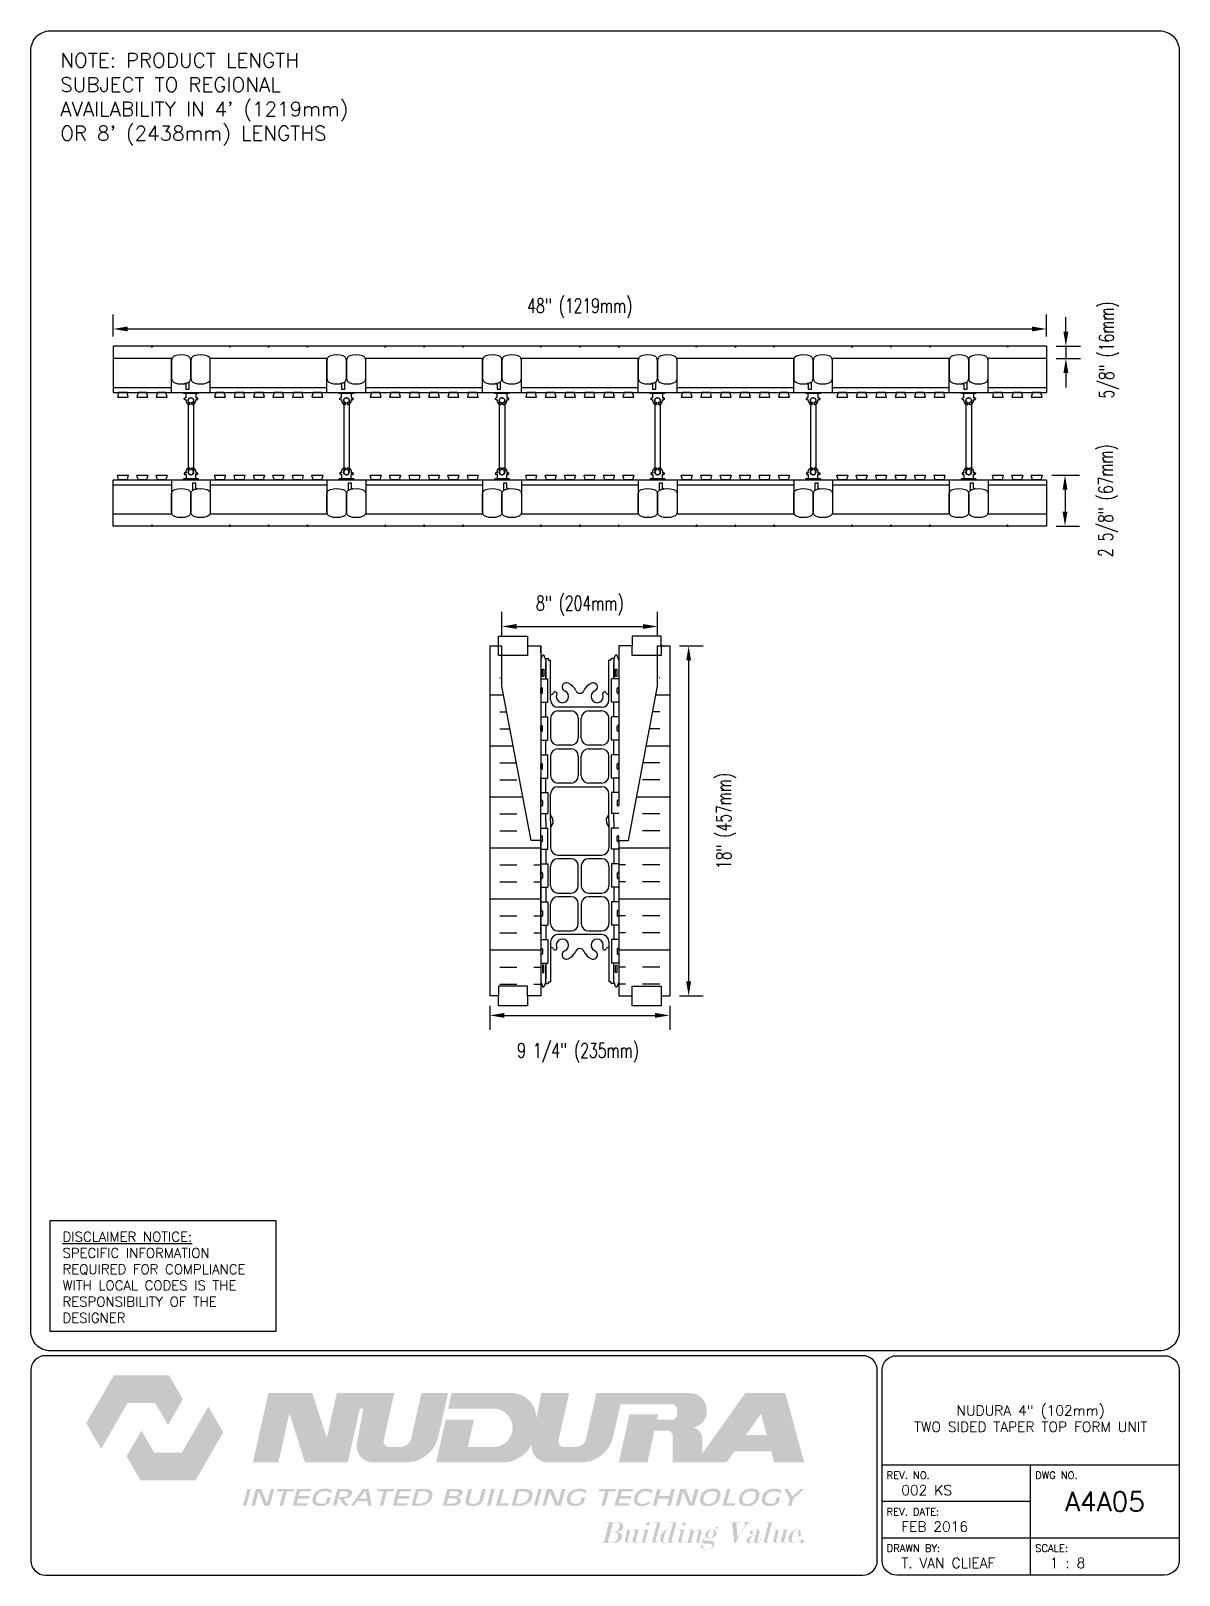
# Paper-space layout 'A4A05' of a CAD drawing. Header units: inches. Extents: x 0.42 to 7.8, y 0.49 to 10.41.
# The model-space entities are those that its viewports show. They can reach past a viewport. Long polylines and large blocks are cut down to what shows.
import ezdxf
from ezdxf.enums import TextEntityAlignment as Align

# ---------------------------------------------------------------- set-up
doc = ezdxf.new("R2010")
doc.units = ezdxf.units.IN
doc.header["$MEASUREMENT"] = 0
doc.linetypes.add('DASHED2', pattern=[0.375, 0.25, -0.125])
doc.linetypes.add('HIDDEN2', pattern=[0.1875, 0.125, -0.0625])
for name, color, linetype in [('HATCH', 12, 'Continuous'), ('Hidden2', 12, 'HIDDEN2'), ('line25', 2, 'Continuous'), ('LINE3', 3, 'Continuous'), ('LINE50', 5, 'Continuous'), ('LINE9', 9, 'Continuous'), ('LOGO', 7, 'Continuous'), ('TBK_LINE65', 3, 'Continuous'), ('TBK_TEXT', 4, 'Continuous'), ('TEXT', 4, 'Continuous')]:
    doc.layers.add(name, color=color, linetype=linetype)
doc.styles.add('DIM', font='romans.shx', dxfattribs={"width": 0.7})
doc.styles.add('ROMANS', font='romans.shx', dxfattribs={"height": 0.75})
doc.dimstyles.new('ext_8', dxfattribs={"dimscale": 8, "dimtxt": 0.09375, "dimasz": 0.09375, "dimexe": 0.09375, "dimexo": 0.0625, "dimgap": 0.0625, "dimtad": 1, "dimdec": 4, "dimzin": 3, "dimdsep": 46, "dimlunit": 4, "dimtxsty": 'DIM', "dimcen": 0.09, "dimdle": 0.09375, "dimclrt": 4, "dimadec": 0, "dimazin": 0, "dimtfac": 1, "dimtdec": 4, "dimtmove": 2, "dimatfit": 3, "dimfxl": 0, "dimfrac": 2, "dimtolj": 1, "dimtzin": 0, "dimarcsym": 0})

psp = doc.layouts.new('A4A05')

# ---------------------------------------------------------------- texts
at = {"layer": 'TBK_TEXT', "color": 7, "style": 'ROMANS'}
for s, p in [('REV. NO.', (5.9215, 1.107)), ('DWG NO.', (6.876, 1.107)), ('REV. DATE:', (5.9215, 0.8726)), ('DRAWN BY:', (5.9215, 0.6382)), ('SCALE:', (6.876, 0.6382))]:
    psp.add_text(s, height=0.04688, dxfattribs=at).set_placement(p)
at = {"layer": 'TEXT', "attachment_point": 1, "style": 'ROMANS'}
for s, insert, char_height, width in [("NOTE: PRODUCT LENGTH SUBJECT TO REGIONAL AVAILABILITY IN 4' (1219mm) OR 8' (2438mm) LENGTHS", (0.6087, 10.2717), 0.09375, 2.146076), ('{\\Fromans.shx|c1;\\LDISCLAIMER NOTICE:\\l\\PSPECIFIC INFORMATION REQUIRED FOR COMPLIANCE WITH LOCAL CODES IS THE RESPONSIBILITY OF THE DESIGNER}', (0.6237, 2.6948), 0.0625, 1.41371)]:
    psp.add_mtext(s, dxfattribs=dict(at, insert=insert, char_height=char_height, width=width))

msp = doc.modelspace()

# ---------------------------------------------------------------- blocks, each defined once
blk = doc.blocks.new('TITLEBLOCK-Tag')
at = {"style": 'ROMANS'}
for tag, height, p in [('TITLE_LINE_1', 0.065, (0.927, -0.1328)), ('TITLE_LINE_2', 0.065, (0.9294, -0.2258)), ('CENTRE-LINE-3', 0.065, (0.927, -0.3246)), ('TITLE_LINE_4', 0.065, (0.927, -0.4299)), ('TITLE_LINE_5', 0.065, (0.927, -0.526)), ('DWG', 0.125, (1.4043, -0.9102))]:
    blk.add_attdef(tag, text='', height=height, dxfattribs=at).set_placement(p, align=Align.MIDDLE_CENTER)
for tag, p in [('LATEST_REVISION', (0.0954, -0.8366)), ('REVISION_DATE', (0.0954, -1.071)), ('DRAWN_BY', (0.0954, -1.3053)), ('SCALE', (1.0499, -1.3053))]:
    blk.add_attdef(tag, text='', height=0.065, dxfattribs=at).set_placement(p, align=Align.MIDDLE_LEFT)
blk = doc.blocks.new('WEB_4_CENTRE_TOP')
for p, q in [((3.688, 0.141), (0, 0.141)), ((3.688, -0.141), (0, -0.141))]:
    blk.add_line(p, q)
for centre in [(0, 0), (3.688, 0)]:
    blk.add_circle(centre, 0.141)
blk = doc.blocks.new('*D18')
at = {"layer": 'Defpoints', "color": 0}
for p in [(252.64, 71.149), (204.64, 70.259), (252.64, 70.259)]:
    blk.add_point(p, dxfattribs=at)
at = {"layer": 'TEXT', "color": 0, "lineweight": -2}
for p, q in [((204.64, 70.759), (204.64, 71.899)), ((252.64, 70.759), (252.64, 71.899)), ((205.39, 71.149), (251.89, 71.149))]:
    blk.add_line(p, q, dxfattribs=at)
at = {"layer": 'TEXT', "color": 0}
for points in [[(205.39, 71.274), (205.39, 71.024), (204.64, 71.149)], [(251.89, 71.274), (251.89, 71.024), (252.64, 71.149)]]:
    blk.add_solid(points, dxfattribs=at)
at = {"layer": 'TEXT', "color": 4, "insert": (228.64, 72.22), "char_height": 0.75, "attachment_point": 5, "style": 'DIM'}
blk.add_mtext('\\A1;48" (1219mm)', dxfattribs=at)
blk = doc.blocks.new('*D14')
at = {"layer": 'Defpoints', "color": 0}
for p in [(252.64, 70.259), (252.64, 69.634), (253.639, 69.634)]:
    blk.add_point(p, dxfattribs=at)
at = {"layer": 'TEXT', "color": 0, "lineweight": -2}
for p, q in [((253.639, 71.009), (253.639, 71.759)), ((253.14, 70.259), (254.389, 70.259)), ((253.639, 70.259), (253.639, 69.634)), ((253.14, 69.634), (254.389, 69.634)), ((253.639, 68.884), (253.639, 68.134))]:
    blk.add_line(p, q, dxfattribs=at)
at = {"layer": 'TEXT', "color": 0}
for points in [[(253.514, 71.009), (253.764, 71.009), (253.639, 70.259)], [(253.514, 68.884), (253.764, 68.884), (253.639, 69.634)]]:
    blk.add_solid(points, dxfattribs=at)
at = {"layer": 'TEXT', "color": 4, "insert": (255.854, 70.072), "char_height": 0.75, "attachment_point": 5, "rotation": 90, "style": 'DIM'}
blk.add_mtext('\\A1;5/8" (16mm)', dxfattribs=at)
blk = doc.blocks.new('*D19')
at = {"layer": 'Defpoints', "color": 0}
for p in [(252.422, 63.634), (252.64, 61.009), (253.595, 61.009)]:
    blk.add_point(p, dxfattribs=at)
at = {"layer": 'TEXT', "color": 0, "lineweight": -2}
for p, q in [((252.922, 63.634), (254.345, 63.634)), ((253.595, 62.884), (253.595, 61.759)), ((253.14, 61.009), (254.345, 61.009))]:
    blk.add_line(p, q, dxfattribs=at)
at = {"layer": 'TEXT', "color": 0}
for points in [[(253.47, 62.884), (253.72, 62.884), (253.595, 63.634)], [(253.47, 61.759), (253.72, 61.759), (253.595, 61.009)]]:
    blk.add_solid(points, dxfattribs=at)
at = {"layer": 'TEXT', "color": 4, "insert": (255.81, 62.322), "char_height": 0.75, "attachment_point": 5, "rotation": 90, "style": 'DIM'}
blk.add_mtext('\\A1;2 5/8" (67mm)', dxfattribs=at)
blk = doc.blocks.new('*D15')
at = {"layer": 'Defpoints', "color": 0}
for p in [(233.265, 54.853), (233.265, 36.853), (234.24, 36.853)]:
    blk.add_point(p, dxfattribs=at)
at = {"layer": 'TEXT', "color": 0, "lineweight": -2}
for p, q in [((233.765, 54.853), (234.99, 54.853)), ((234.24, 54.103), (234.24, 37.603)), ((233.765, 36.853), (234.99, 36.853))]:
    blk.add_line(p, q, dxfattribs=at)
at = {"layer": 'TEXT', "color": 0}
for points in [[(234.115, 54.103), (234.365, 54.103), (234.24, 54.853)], [(234.115, 37.603), (234.365, 37.603), (234.24, 36.853)]]:
    blk.add_solid(points, dxfattribs=at)
at = {"layer": 'TEXT', "color": 4, "insert": (236.169, 45.853), "char_height": 0.75, "attachment_point": 5, "rotation": 90, "style": 'DIM'}
blk.add_mtext('\\A1;18" (457mm)', dxfattribs=at)
blk = doc.blocks.new('*D16')
at = {"layer": 'Defpoints', "color": 0}
for p in [(232.64, 55.852), (224.64, 54.853), (232.64, 54.853)]:
    blk.add_point(p, dxfattribs=at)
at = {"layer": 'TEXT', "color": 0, "lineweight": -2}
for p, q in [((224.64, 55.353), (224.64, 56.602)), ((232.64, 55.353), (232.64, 56.602)), ((225.39, 55.852), (231.89, 55.852))]:
    blk.add_line(p, q, dxfattribs=at)
at = {"layer": 'TEXT', "color": 0}
for points in [[(225.39, 55.977), (225.39, 55.727), (224.64, 55.852)], [(231.89, 55.977), (231.89, 55.727), (232.64, 55.852)]]:
    blk.add_solid(points, dxfattribs=at)
at = {"layer": 'TEXT', "color": 4, "insert": (228.64, 56.924), "char_height": 0.75, "attachment_point": 5, "style": 'DIM'}
blk.add_mtext('\\A1;8" (204mm)', dxfattribs=at)
blk = doc.blocks.new('*D17')
at = {"layer": 'Defpoints', "color": 0}
for p in [(224.015, 36.853), (233.265, 36.853), (233.265, 35.854)]:
    blk.add_point(p, dxfattribs=at)
at = {"layer": 'TEXT', "color": 0, "lineweight": -2}
for p, q in [((224.015, 36.353), (224.015, 35.104)), ((224.765, 35.854), (232.515, 35.854)), ((233.265, 36.353), (233.265, 35.104))]:
    blk.add_line(p, q, dxfattribs=at)
at = {"layer": 'TEXT', "color": 0}
for points in [[(224.765, 35.979), (224.765, 35.729), (224.015, 35.854)], [(232.515, 35.979), (232.515, 35.729), (233.265, 35.854)]]:
    blk.add_solid(points, dxfattribs=at)
at = {"layer": 'TEXT', "color": 4, "insert": (228.55, 33.928), "char_height": 0.75, "attachment_point": 5, "style": 'DIM'}
blk.add_mtext('\\A1;9 1/4" (235mm)', dxfattribs=at)
blk = doc.blocks.new('Connector')
blk.add_point((0.271, 0))
at = {"layer": 'LINE9'}
for p, q in [((0, 0.375), (0, -0.375)), ((0.062, -0.375), (0.062, 0.375)), ((0.281, 0.25), (0.062, 0.25))]:
    blk.add_line(p, q, dxfattribs=at)
for points, weights in [([(0.007, 0.375), (0.004, 0.375), (0, 0.375)], [1, 0.972587069138, 0.950305488115]), ([(0.327, 0.343), (0.308, 0.343), (0.281, 0.317), (0.281, 0.297)], [1, 0.85355339, 0.85355339, 1]), ([(0.328, 0.343), (0.327, 0.343), (0.327, 0.343)], [1, 0.70710678, 1]), ([(0.375, 0.297), (0.375, 0.317), (0.348, 0.343), (0.329, 0.343)], [1, 0.85355339, 0.85355339, 1]), ([(0.406, 0.25), (0.546, 0.25), (0.619, 0.131)], [0.958404415409, 0.794674173519, 0.864651571113]), ([(0.619, 0.052), (0.612, 0.049), (0.604, 0.049)], [0.83615024178, 0.892081430621, 1]), ([(0, -0.375), (0.004, -0.375), (0.007, -0.375)], [0.950305488115, 0.972587069138, 1]), ([(0.281, -0.297), (0.281, -0.317), (0.308, -0.343), (0.327, -0.343)], [1, 0.85355339, 0.85355339, 1]), ([(0.327, -0.343), (0.281, -0.343), (0.281, -0.297)], [1, 0.70710678, 1]), ([(0.329, -0.343), (0.348, -0.343), (0.375, -0.317), (0.375, -0.297)], [1, 0.85355339, 0.85355339, 1]), ([(0.375, -0.297), (0.375, -0.343), (0.329, -0.343)], [1, 0.70710678, 1]), ([(0.619, -0.131), (0.546, -0.25), (0.406, -0.25)], [0.864651574428, 0.794674169686, 0.958404415195]), ([(0.604, -0.049), (0.612, -0.049), (0.619, -0.052)], [1, 0.89208144177, 0.836150253337])]:
    blk.add_rational_spline(points, weights, degree=2, dxfattribs=at)
for points, degree in [([(0, 0.375), (0.002, 0.375), (0.005, 0.375), (0.007, 0.375)], 3), ([(0.007, 0.375), (0.021, 0.375), (0.051, 0.375), (0.062, 0.375), (0.062, 0.375)], 3), ([(0.281, 0.25), (0.281, 0.297)], 1), ([(0.327, 0.343), (0.327, 0.343), (0.328, 0.343), (0.328, 0.343)], 3), ([(0.328, 0.343), (0.329, 0.343), (0.329, 0.343), (0.329, 0.343)], 3), ([(0.375, 0.25), (0.375, 0.297)], 1), ([(0.406, 0.25), (0.375, 0.25)], 1), ([(0.406, 0.25), (0.406, 0.25)], 1), ([(0.406, 0.25), (0.406, 0.25)], 1), ([(0.406, 0.25), (0.406, 0.25)], 1), ([(0.406, 0.25), (0.406, 0.25)], 1), ([(0.406, 0.25), (0.406, 0.25)], 1), ([(0.406, 0.25), (0.406, 0.25)], 1), ([(0.406, 0.25), (0.406, 0.25)], 1), ([(0.406, 0.25), (0.406, 0.25)], 1), ([(0.406, 0.25), (0.406, 0.25)], 1), ([(0.406, 0.25), (0.406, 0.25)], 1), ([(0.406, 0.25), (0.406, 0.25)], 1), ([(0.406, 0.25), (0.406, 0.25)], 1), ([(0.406, 0.25), (0.406, 0.25)], 1), ([(0.406, 0.25), (0.406, 0.25)], 1), ([(0.406, 0.25), (0.406, 0.25)], 1), ([(0.406, 0.25), (0.406, 0.25)], 1), ([(0.406, 0.25), (0.406, 0.25)], 1), ([(0.406, 0.25), (0.406, 0.25)], 1), ([(0.406, 0.25), (0.406, 0.25)], 1), ([(0.406, 0.25), (0.406, 0.25)], 1), ([(0.406, 0.25), (0.406, 0.25)], 1), ([(0.406, 0.25), (0.406, 0.25)], 1), ([(0.406, 0.25), (0.406, 0.25)], 1), ([(0.406, 0.25), (0.406, 0.25)], 1), ([(0.604, 0.049), (0.532, 0.049)], 1), ([(0.532, 0.049), (0.532, 0.049)], 1), ([(0.532, 0.049), (0.532, 0.049)], 1), ([(0.532, 0.049), (0.532, 0.049)], 1), ([(0.532, 0.049), (0.532, 0.049)], 1), ([(0.532, 0.049), (0.532, 0.049)], 1), ([(0.532, 0.049), (0.532, 0.049)], 1), ([(0.532, 0.049), (0.532, 0.049)], 1), ([(0.532, 0.049), (0.532, 0.049)], 1), ([(0.532, 0.049), (0.532, 0.049)], 1), ([(0.532, 0.049), (0.532, 0.049)], 1), ([(0.604, 0.049), (0.609, 0.049), (0.614, 0.05), (0.619, 0.052)], 3), ([(0.604, 0.049), (0.604, 0.049)], 1), ([(0.604, 0.049), (0.604, 0.049)], 1), ([(0.604, 0.049), (0.604, 0.049)], 1), ([(0.604, 0.049), (0.604, 0.049)], 1), ([(0.619, 0.131), (0.619, 0.052)], 1), ([(0.619, 0.131), (0.619, 0.131)], 1), ([(0.619, 0.131), (0.619, 0.131)], 1), ([(0.619, 0.131), (0.619, 0.131)], 1), ([(0.619, 0.131), (0.619, 0.131)], 1), ([(0.007, -0.375), (0.005, -0.375), (0.002, -0.375), (0, -0.375)], 3), ([(0.062, -0.375), (0.062, -0.375), (0.051, -0.375), (0.021, -0.375), (0.007, -0.375)], 3), ([(0.062, -0.25), (0.281, -0.25)], 1), ([(0.281, -0.297), (0.281, -0.25)], 1), ([(0.281, -0.25), (0.281, -0.297)], 1), ([(0.328, -0.343), (0.328, -0.343), (0.327, -0.343), (0.327, -0.343)], 3), ([(0.329, -0.343), (0.329, -0.343), (0.329, -0.343), (0.328, -0.343)], 3), ([(0.375, -0.25), (0.375, -0.297)], 1), ([(0.375, -0.297), (0.375, -0.25)], 1), ([(0.406, -0.25), (0.375, -0.25)], 1), ([(0.406, -0.25), (0.406, -0.25)], 1), ([(0.406, -0.25), (0.406, -0.25)], 1), ([(0.406, -0.25), (0.406, -0.25)], 1), ([(0.406, -0.25), (0.406, -0.25)], 1), ([(0.406, -0.25), (0.406, -0.25)], 1), ([(0.406, -0.25), (0.406, -0.25)], 1), ([(0.406, -0.25), (0.406, -0.25)], 1), ([(0.406, -0.25), (0.406, -0.25)], 1), ([(0.406, -0.25), (0.406, -0.25)], 1), ([(0.406, -0.25), (0.406, -0.25)], 1), ([(0.406, -0.25), (0.406, -0.25)], 1), ([(0.532, -0.049), (0.604, -0.049)], 1), ([(0.604, -0.049), (0.58, -0.049), (0.556, -0.049), (0.532, -0.049)], 3), ([(0.532, -0.049), (0.532, -0.049)], 1), ([(0.532, -0.049), (0.532, -0.049)], 1), ([(0.532, -0.049), (0.532, -0.049)], 1), ([(0.532, -0.049), (0.532, -0.049)], 1), ([(0.619, -0.052), (0.614, -0.05), (0.609, -0.049), (0.604, -0.049)], 3), ([(0.604, -0.049), (0.604, -0.049)], 1), ([(0.604, -0.049), (0.604, -0.049)], 1), ([(0.604, -0.049), (0.604, -0.049)], 1), ([(0.604, -0.049), (0.604, -0.049)], 1), ([(0.604, -0.049), (0.604, -0.049)], 1), ([(0.604, -0.049), (0.604, -0.049)], 1), ([(0.604, -0.049), (0.604, -0.049)], 1), ([(0.604, -0.049), (0.604, -0.049)], 1), ([(0.619, -0.052), (0.619, -0.131)], 1), ([(0.619, -0.131), (0.619, -0.131)], 1), ([(0.619, -0.131), (0.619, -0.131)], 1), ([(0.619, -0.131), (0.619, -0.131)], 1), ([(0.619, -0.131), (0.619, -0.131)], 1)]:
    blk.add_open_spline(points, degree=degree, dxfattribs=at)
for points, weights, knots in [([(0.062, 0.375), (0.062, 0.375), (0.046, 0.375), (0.03, 0.375), (0.007, 0.375)], [0.868718858569, 0.861102746415, 1, 0.861102734288, 0.868718859898], [0, 0, 0, 0.5, 0.5, 1, 1, 1]), ([(0.532, 0.049), (0.472, 0.203), (0.333, 0.113), (0.157, 0), (0.333, -0.113), (0.472, -0.203), (0.532, -0.049)], [0.899508922286, 0.599718215298, 1, 0.54226024, 1, 0.599718224335, 0.899508908749], [0, 0, 0, 0.318112, 0.318112, 0.681888, 0.681888, 1, 1, 1]), ([(0.007, -0.375), (0.03, -0.375), (0.046, -0.375), (0.062, -0.375), (0.062, -0.375)], [0.868718859319, 0.861102739573, 1, 0.861102742958, 0.868718858948], [0, 0, 0, 0.5, 0.5, 1, 1, 1])]:
    blk.add_rational_spline(points, weights, degree=2, knots=knots, dxfattribs=at)

# ---------------------------------------------------------------- dimensions: what is measured, and where the dimension line sits
at = {"layer": 'TEXT'}
for base, p1, p2, text, picture, middle in [((252.64045, 71.14861), (204.64045, 70.25946), (252.64045, 70.25946), '48" (1219mm)', '*D18', (228.64045, 72.22004)), ((232.64045, 55.85248), (224.64045, 54.85271), (232.64045, 54.85271), '8" (204mm)', '*D16', (228.64045, 56.9239))]:
    dim = msp.add_linear_dim(base=base, p1=p1, p2=p2, text=text, dimstyle='ext_8', dxfattribs=at)
    dim.commit()
    dim.dimension.update_dxf_attribs({"geometry": picture, "text_midpoint": middle})
for base, p1, p2, text, picture, middle in [((253.63922, 69.63446), (252.64045, 70.25946), (252.64045, 69.63446), '5/8" (16mm)', '*D14', (255.8535, 70.07196)), ((253.59524, 61.00946), (252.42162, 63.63446), (252.64045, 61.00946), '2 5/8" (67mm)', '*D19', (255.80952, 62.32196)), ((234.24023, 36.85271), (233.26545, 54.85271), (233.26545, 36.85271), '18" (457mm)', '*D15', (236.1688, 45.85271))]:
    dim = msp.add_linear_dim(base=base, p1=p1, p2=p2, angle=90, text=text, dimstyle='ext_8', dxfattribs=at)
    dim.commit()
    dim.dimension.update_dxf_attribs({"geometry": picture, "text_midpoint": middle, "dimtype": 160})
dim = msp.add_linear_dim(base=(233.26545, 35.85396), p1=(224.01545, 36.85271), p2=(233.26545, 36.85271), text='9 1/4" (235mm)', dimstyle='ext_8', dxfattribs=at)
dim.commit()
dim.dimension.update_dxf_attribs({"geometry": '*D17', "text_midpoint": (228.54953, 33.92767), "dimtype": 160})

# ---------------------------------------------------------------- hatches: boundary and pattern name
at = {"layer": 'HATCH'}
h = msp.add_hatch(dxfattribs=at)
h.set_pattern_fill('INSUL', color=256, scale=7, style=0)
h.set_pattern_definition([(0, (-2703.2165, -414.91), (0, 2.625), []), (0, (-2703.2165, -414.035), (0, 2.625), [0.875, -0.875]), (0, (-2703.2165, -413.16), (0, 2.625), [0.875, -0.875])])
edge = h.paths.add_edge_path()
edge.add_line((226.64045, 44.85271), (226.14045, 44.85271))
edge.add_line((226.14045, 44.85271), (224.39045, 54.10271))
edge.add_line((224.39045, 54.10271), (224.39045, 54.85271))
edge.add_line((224.39045, 54.85271), (224.01545, 54.85271))
edge.add_line((224.01545, 54.85271), (224.01545, 36.85271))
edge.add_line((224.01545, 36.85271), (224.45295, 36.85271))
edge.add_line((224.45295, 36.85271), (224.45295, 37.35271))
edge.add_line((224.45295, 37.35271), (225.95295, 37.35271))
edge.add_line((225.95295, 37.35271), (225.95295, 36.85271))
edge.add_line((225.95295, 36.85271), (226.39045, 36.85271))
edge.add_line((226.64045, 44.85271), (226.64045, 36.85271))
h = msp.add_hatch(dxfattribs=at)
h.set_pattern_fill('INSUL', color=256, scale=7, style=0)
h.set_pattern_definition([(180, (3160.4974, -414.91), (0, 2.625), []), (180, (3160.4974, -414.035), (0, 2.625), [0.875, -0.875]), (180, (3160.4974, -413.16), (0, 2.625), [0.875, -0.875])])
edge = h.paths.add_edge_path()
edge.add_line((230.64045, 44.85271), (231.14045, 44.85271))
edge.add_line((231.14045, 44.85271), (232.89045, 54.10271))
edge.add_line((232.89045, 54.10271), (232.89045, 54.85271))
edge.add_line((232.89045, 54.85271), (233.26545, 54.85271))
edge.add_line((233.26545, 54.85271), (233.26545, 36.85271))
edge.add_line((233.26545, 36.85271), (232.82795, 36.85271))
edge.add_line((232.82795, 36.85271), (232.82795, 37.35271))
edge.add_line((232.82795, 37.35271), (231.32795, 37.35271))
edge.add_line((231.32795, 37.35271), (231.32795, 36.85271))
edge.add_line((231.32795, 36.85271), (230.89045, 36.85271))
edge.add_line((230.64045, 44.85271), (230.64045, 36.85271))

# ---------------------------------------------------------------- linework, layer by layer
at = {"layer": 'Hidden2'}
msp.add_line((226.64045, 40.10271), (226.64045, 54.85271), dxfattribs=at)
for points in [[(224.39045, 54.85271), (224.45295, 54.85271), (224.45295, 55.35271), (225.95295, 55.35271), (225.95295, 54.85271), (226.64045, 54.85271), (226.64045, 44.85271)], [(232.89045, 54.85271), (232.82795, 54.85271), (232.82795, 55.35271), (231.32795, 55.35271), (231.32795, 54.85271), (230.64045, 54.85271), (230.64045, 44.85271)]]:
    msp.add_lwpolyline(points, dxfattribs=at)
at = {"layer": 'line25'}
for p, q in [((207.64045, 69.63446), (204.64045, 69.63446)), ((215.64045, 69.63446), (209.64045, 69.63446)), ((223.64045, 69.63446), (217.64045, 69.63446)), ((231.64045, 69.63446), (225.64045, 69.63446)), ((239.64045, 69.63446), (233.64045, 69.63446)), ((247.64045, 69.63446), (241.64045, 69.63446)), ((252.64045, 69.63446), (249.64045, 69.63446)), ((204.64045, 67.88446), (252.64045, 67.88446)), ((204.64045, 63.38446), (252.64045, 63.38446)), ((207.64045, 61.63446), (204.64045, 61.63446)), ((215.64045, 61.63446), (209.64045, 61.63446)), ((223.64045, 61.63446), (217.64045, 61.63446)), ((231.64045, 61.63446), (225.64045, 61.63446)), ((239.64045, 61.63446), (233.64045, 61.63446)), ((247.64045, 61.63446), (241.64045, 61.63446)), ((252.64045, 61.63446), (249.64045, 61.63446)), ((226.64045, 53.15771), (227.0054, 53.15771)), ((227.0054, 51.95771), (227.0054, 53.15771)), ((230.2755, 51.95771), (230.2755, 53.15771)), ((230.64045, 53.15771), (230.2755, 53.15771)), ((226.64045, 51.95771), (227.0054, 51.95771)), ((230.64045, 51.95771), (230.2755, 51.95771)), ((226.64045, 51.20771), (227.0054, 51.20771)), ((227.0054, 50.00771), (227.0054, 51.20771)), ((230.2755, 50.00771), (230.2755, 51.20771)), ((230.64045, 51.20771), (230.2755, 51.20771)), ((226.64045, 50.00771), (227.0054, 50.00771)), ((226.64045, 49.25771), (227.0054, 49.25771)), ((227.0054, 48.05771), (227.0054, 49.25771)), ((230.64045, 50.00771), (230.2755, 50.00771)), ((230.2755, 48.05771), (230.2755, 49.25771)), ((230.64045, 49.25771), (230.2755, 49.25771)), ((226.64045, 48.05771), (227.0054, 48.05771)), ((230.64045, 48.05771), (230.2755, 48.05771)), ((226.64045, 47.30771), (227.0054, 47.30771)), ((227.0054, 47.30771), (227.0054, 46.22771)), ((230.2755, 47.30771), (230.2755, 46.22771)), ((230.64045, 47.30771), (230.2755, 47.30771)), ((226.64045, 46.22771), (227.0054, 46.22771)), ((230.64045, 46.22771), (230.2755, 46.22771)), ((226.64045, 45.47771), (227.0054, 45.47771)), ((227.0054, 44.39771), (227.0054, 45.47771)), ((230.2755, 44.39771), (230.2755, 45.47771)), ((230.64045, 45.47771), (230.2755, 45.47771)), ((226.64045, 44.85271), (226.64045, 36.85271)), ((230.64045, 44.85271), (230.64045, 36.85271)), ((226.64045, 44.39771), (227.0054, 44.39771)), ((230.64045, 44.39771), (230.2755, 44.39771)), ((226.64045, 43.64771), (227.0054, 43.64771)), ((227.0054, 43.64771), (227.0054, 42.44771)), ((230.2755, 43.64771), (230.2755, 42.44771)), ((230.64045, 43.64771), (230.2755, 43.64771)), ((226.64045, 42.44771), (227.0054, 42.44771)), ((230.64045, 42.44771), (230.2755, 42.44771)), ((226.64045, 41.69771), (227.0054, 41.69771)), ((227.0054, 41.69771), (227.0054, 40.49771)), ((230.2755, 41.69771), (230.2755, 40.49771)), ((230.64045, 41.69771), (230.2755, 41.69771)), ((226.64045, 40.49771), (227.0054, 40.49771)), ((230.64045, 40.49771), (230.2755, 40.49771)), ((226.64045, 39.74771), (227.0054, 39.74771)), ((227.0054, 39.74771), (227.0054, 38.54771)), ((230.2755, 39.74771), (230.2755, 38.54771)), ((230.64045, 39.74771), (230.2755, 39.74771)), ((226.64045, 38.54771), (227.0054, 38.54771)), ((230.64045, 38.54771), (230.2755, 38.54771))]:
    msp.add_line(p, q, dxfattribs=at)
for points in [[(204.92162, 67.88446), (204.85929, 67.63446), (205.42162, 67.63446), (205.35929, 67.88446)], [(205.92162, 67.88446), (205.85929, 67.63446), (206.42162, 67.63446), (206.35929, 67.88446)], [(206.92162, 67.88446), (206.85929, 67.63446), (207.42162, 67.63446), (207.35929, 67.88446)], [(209.92162, 67.88446), (209.85929, 67.63446), (210.42162, 67.63446), (210.35929, 67.88446)], [(210.92162, 67.88446), (210.85929, 67.63446), (211.42162, 67.63446), (211.35929, 67.88446)], [(211.92162, 67.88446), (211.85929, 67.63446), (212.42162, 67.63446), (212.35929, 67.88446)], [(212.92162, 67.88446), (212.85929, 67.63446), (213.42162, 67.63446), (213.35929, 67.88446)], [(213.92162, 67.88446), (213.85929, 67.63446), (214.42162, 67.63446), (214.35929, 67.88446)], [(214.92162, 67.88446), (214.85929, 67.63446), (215.42162, 67.63446), (215.35929, 67.88446)], [(217.92162, 67.88446), (217.85929, 67.63446), (218.42162, 67.63446), (218.35929, 67.88446)], [(218.92162, 67.88446), (218.85929, 67.63446), (219.42162, 67.63446), (219.35929, 67.88446)], [(219.92162, 67.88446), (219.85929, 67.63446), (220.42162, 67.63446), (220.35929, 67.88446)], [(220.92162, 67.88446), (220.85929, 67.63446), (221.42162, 67.63446), (221.35929, 67.88446)], [(221.92162, 67.88446), (221.85929, 67.63446), (222.42162, 67.63446), (222.35929, 67.88446)], [(222.92162, 67.88446), (222.85929, 67.63446), (223.42162, 67.63446), (223.35929, 67.88446)], [(225.92162, 67.88446), (225.85929, 67.63446), (226.42162, 67.63446), (226.35929, 67.88446)], [(226.92162, 67.88446), (226.85929, 67.63446), (227.42162, 67.63446), (227.35929, 67.88446)], [(227.92162, 67.88446), (227.85929, 67.63446), (228.42162, 67.63446), (228.35929, 67.88446)], [(228.92162, 67.88446), (228.85929, 67.63446), (229.42162, 67.63446), (229.35929, 67.88446)], [(229.92162, 67.88446), (229.85929, 67.63446), (230.42162, 67.63446), (230.35929, 67.88446)], [(230.92162, 67.88446), (230.85929, 67.63446), (231.42162, 67.63446), (231.35929, 67.88446)], [(233.92162, 67.88446), (233.85929, 67.63446), (234.42162, 67.63446), (234.35929, 67.88446)], [(234.92162, 67.88446), (234.85929, 67.63446), (235.42162, 67.63446), (235.35929, 67.88446)], [(235.92162, 67.88446), (235.85929, 67.63446), (236.42162, 67.63446), (236.35929, 67.88446)], [(236.92162, 67.88446), (236.85929, 67.63446), (237.42162, 67.63446), (237.35929, 67.88446)], [(237.92162, 67.88446), (237.85929, 67.63446), (238.42162, 67.63446), (238.35929, 67.88446)], [(238.92162, 67.88446), (238.85929, 67.63446), (239.42162, 67.63446), (239.35929, 67.88446)], [(241.92162, 67.88446), (241.85929, 67.63446), (242.42162, 67.63446), (242.35929, 67.88446)], [(242.92162, 67.88446), (242.85929, 67.63446), (243.42162, 67.63446), (243.35929, 67.88446)], [(243.92162, 67.88446), (243.85929, 67.63446), (244.42162, 67.63446), (244.35929, 67.88446)], [(244.92162, 67.88446), (244.85929, 67.63446), (245.42162, 67.63446), (245.35929, 67.88446)], [(245.92162, 67.88446), (245.85929, 67.63446), (246.42162, 67.63446), (246.35929, 67.88446)], [(246.92162, 67.88446), (246.85929, 67.63446), (247.42162, 67.63446), (247.35929, 67.88446)], [(249.92162, 67.88446), (249.85929, 67.63446), (250.42162, 67.63446), (250.35929, 67.88446)], [(250.92162, 67.88446), (250.85929, 67.63446), (251.42162, 67.63446), (251.35929, 67.88446)], [(251.92162, 67.88446), (251.85929, 67.63446), (252.42162, 67.63446), (252.35929, 67.88446)], [(204.92162, 63.38446), (204.85929, 63.63446), (205.42162, 63.63446), (205.35929, 63.38446)], [(205.92162, 63.38446), (205.85929, 63.63446), (206.42162, 63.63446), (206.35929, 63.38446)], [(206.92162, 63.38446), (206.85929, 63.63446), (207.42162, 63.63446), (207.35929, 63.38446)], [(209.92162, 63.38446), (209.85929, 63.63446), (210.42162, 63.63446), (210.35929, 63.38446)], [(210.92162, 63.38446), (210.85929, 63.63446), (211.42162, 63.63446), (211.35929, 63.38446)], [(211.92162, 63.38446), (211.85929, 63.63446), (212.42162, 63.63446), (212.35929, 63.38446)], [(212.92162, 63.38446), (212.85929, 63.63446), (213.42162, 63.63446), (213.35929, 63.38446)], [(213.92162, 63.38446), (213.85929, 63.63446), (214.42162, 63.63446), (214.35929, 63.38446)], [(214.92162, 63.38446), (214.85929, 63.63446), (215.42162, 63.63446), (215.35929, 63.38446)], [(217.92162, 63.38446), (217.85929, 63.63446), (218.42162, 63.63446), (218.35929, 63.38446)], [(218.92162, 63.38446), (218.85929, 63.63446), (219.42162, 63.63446), (219.35929, 63.38446)], [(219.92162, 63.38446), (219.85929, 63.63446), (220.42162, 63.63446), (220.35929, 63.38446)], [(220.92162, 63.38446), (220.85929, 63.63446), (221.42162, 63.63446), (221.35929, 63.38446)], [(221.92162, 63.38446), (221.85929, 63.63446), (222.42162, 63.63446), (222.35929, 63.38446)], [(222.92162, 63.38446), (222.85929, 63.63446), (223.42162, 63.63446), (223.35929, 63.38446)], [(225.92162, 63.38446), (225.85929, 63.63446), (226.42162, 63.63446), (226.35929, 63.38446)], [(226.92162, 63.38446), (226.85929, 63.63446), (227.42162, 63.63446), (227.35929, 63.38446)], [(227.92162, 63.38446), (227.85929, 63.63446), (228.42162, 63.63446), (228.35929, 63.38446)], [(228.92162, 63.38446), (228.85929, 63.63446), (229.42162, 63.63446), (229.35929, 63.38446)], [(229.92162, 63.38446), (229.85929, 63.63446), (230.42162, 63.63446), (230.35929, 63.38446)], [(230.92162, 63.38446), (230.85929, 63.63446), (231.42162, 63.63446), (231.35929, 63.38446)], [(233.92162, 63.38446), (233.85929, 63.63446), (234.42162, 63.63446), (234.35929, 63.38446)], [(234.92162, 63.38446), (234.85929, 63.63446), (235.42162, 63.63446), (235.35929, 63.38446)], [(235.92162, 63.38446), (235.85929, 63.63446), (236.42162, 63.63446), (236.35929, 63.38446)], [(236.92162, 63.38446), (236.85929, 63.63446), (237.42162, 63.63446), (237.35929, 63.38446)], [(237.92162, 63.38446), (237.85929, 63.63446), (238.42162, 63.63446), (238.35929, 63.38446)], [(238.92162, 63.38446), (238.85929, 63.63446), (239.42162, 63.63446), (239.35929, 63.38446)], [(241.92162, 63.38446), (241.85929, 63.63446), (242.42162, 63.63446), (242.35929, 63.38446)], [(242.92162, 63.38446), (242.85929, 63.63446), (243.42162, 63.63446), (243.35929, 63.38446)], [(243.92162, 63.38446), (243.85929, 63.63446), (244.42162, 63.63446), (244.35929, 63.38446)], [(244.92162, 63.38446), (244.85929, 63.63446), (245.42162, 63.63446), (245.35929, 63.38446)], [(245.92162, 63.38446), (245.85929, 63.63446), (246.42162, 63.63446), (246.35929, 63.38446)], [(246.92162, 63.38446), (246.85929, 63.63446), (247.42162, 63.63446), (247.35929, 63.38446)], [(249.92162, 63.38446), (249.85929, 63.63446), (250.42162, 63.63446), (250.35929, 63.38446)], [(250.92162, 63.38446), (250.85929, 63.63446), (251.42162, 63.63446), (251.35929, 63.38446)], [(251.92162, 63.38446), (251.85929, 63.63446), (252.42162, 63.63446), (252.35929, 63.38446)]]:
    msp.add_lwpolyline(points, close=True, dxfattribs=at)
at = {"layer": 'LINE50'}
for p, q in [((252.64045, 70.25946), (204.64045, 70.25946)), ((204.64045, 70.25946), (204.64045, 67.88446)), ((252.64045, 70.25946), (252.64045, 67.88446)), ((204.64045, 61.00946), (204.64045, 63.38446)), ((252.64045, 63.38446), (252.64045, 61.00946)), ((252.64045, 61.00946), (204.64045, 61.00946)), ((224.01545, 54.85271), (224.01545, 54.85271)), ((224.01545, 54.85271), (224.01545, 36.85271)), ((224.01545, 54.85271), (224.64045, 54.85271)), ((232.64045, 54.85271), (233.26545, 54.85271)), ((233.26545, 54.85271), (233.26545, 54.85271)), ((233.26545, 54.85271), (233.26545, 54.85271)), ((233.26545, 54.85271), (233.26545, 36.85271))]:
    msp.add_line(p, q, dxfattribs=at)
for points in [[(226.64045, 44.85271), (226.14045, 44.85271), (224.64045, 52.78128), (224.64045, 54.85271)], [(230.64045, 44.85271), (231.14045, 44.85271), (232.64045, 52.78128), (232.64045, 54.85271)], [(226.64045, 36.85271), (225.95295, 36.85271), (225.95295, 37.35271), (224.45295, 37.35271), (224.45295, 36.85271), (224.01545, 36.85271)], [(230.64045, 36.85271), (231.32795, 36.85271), (231.32795, 37.35271), (232.82795, 37.35271), (232.82795, 36.85271), (233.26545, 36.85271)]]:
    msp.add_lwpolyline(points, dxfattribs=at)
at = {"layer": 'LINE9'}
for p, q in [((207.64045, 67.88446), (207.64045, 69.63446)), ((209.64045, 67.88446), (209.64045, 69.63446)), ((215.64045, 67.88446), (215.64045, 69.63446)), ((217.64045, 67.88446), (217.64045, 69.63446)), ((223.64045, 67.88446), (223.64045, 69.63446)), ((225.64045, 67.88446), (225.64045, 69.63446)), ((231.64045, 67.88446), (231.64045, 69.63446)), ((233.64045, 67.88446), (233.64045, 69.63446)), ((239.64045, 67.88446), (239.64045, 69.63446)), ((241.64045, 67.88446), (241.64045, 69.63446)), ((247.64045, 67.88446), (247.64045, 69.63446)), ((249.64045, 67.88446), (249.64045, 69.63446)), ((204.64045, 68.13446), (207.64045, 68.13446)), ((209.64045, 68.13446), (215.64045, 68.13446)), ((217.64045, 68.13446), (223.64045, 68.13446)), ((225.64045, 68.13446), (231.64045, 68.13446)), ((233.64045, 68.13446), (239.64045, 68.13446)), ((241.64045, 68.13446), (247.64045, 68.13446)), ((249.64045, 68.13446), (252.64045, 68.13446)), ((204.64045, 63.13446), (207.64045, 63.13446)), ((207.64045, 63.38446), (207.64045, 61.63446)), ((209.64045, 63.38446), (209.64045, 61.63446)), ((209.64045, 63.13446), (215.64045, 63.13446)), ((215.64045, 63.38446), (215.64045, 61.63446)), ((217.64045, 63.38446), (217.64045, 61.63446)), ((217.64045, 63.13446), (223.64045, 63.13446)), ((223.64045, 63.38446), (223.64045, 61.63446)), ((225.64045, 63.38446), (225.64045, 61.63446)), ((225.64045, 63.13446), (231.64045, 63.13446)), ((231.64045, 63.38446), (231.64045, 61.63446)), ((233.64045, 63.38446), (233.64045, 61.63446)), ((233.64045, 63.13446), (239.64045, 63.13446)), ((239.64045, 63.38446), (239.64045, 61.63446)), ((241.64045, 63.38446), (241.64045, 61.63446)), ((241.64045, 63.13446), (247.64045, 63.13446)), ((247.64045, 63.38446), (247.64045, 61.63446)), ((249.64045, 63.38446), (249.64045, 61.63446)), ((249.64045, 63.13446), (252.64045, 63.13446)), ((226.64045, 54.12397), (226.71545, 54.35397)), ((226.89045, 54.12397), (226.81545, 54.35397)), ((226.86437, 54.20397), (226.99045, 54.20397)), ((226.89045, 54.12397), (226.89045, 53.15771)), ((227.04045, 54.15397), (227.04045, 54.12397)), ((227.04045, 54.15397), (227.04045, 54.15397)), ((227.04045, 54.12397), (227.14045, 54.12397)), ((227.14045, 52.07271), (227.14045, 54.12397)), ((230.14045, 52.07271), (230.14045, 54.12397)), ((230.24045, 54.12397), (230.14045, 54.12397)), ((230.24045, 54.15397), (230.24045, 54.15397)), ((230.24045, 54.15397), (230.24045, 54.12397)), ((230.41654, 54.20397), (230.29045, 54.20397)), ((230.39045, 54.12397), (230.46545, 54.35397)), ((230.39045, 54.12397), (230.39045, 53.15771)), ((230.64045, 54.12397), (230.56545, 54.35397)), ((226.64045, 52.61271), (226.64046, 52.61271)), ((226.64045, 52.50271), (226.64046, 52.50271)), ((226.64046, 52.44771), (226.64046, 52.66771)), ((226.68046, 52.70771), (226.68046, 52.70771)), ((226.68046, 52.40771), (226.68046, 52.40771)), ((226.72046, 52.44771), (226.72046, 52.66771)), ((230.56045, 52.44771), (230.56045, 52.66771)), ((230.60045, 52.70771), (230.60045, 52.70771)), ((230.60045, 52.40771), (230.60045, 52.40771)), ((230.64045, 52.44771), (230.64045, 52.66771)), ((230.64045, 52.61271), (230.64045, 52.61271)), ((230.64045, 52.50271), (230.64045, 52.50271)), ((229.76545, 51.69771), (227.51545, 51.69771)), ((227.14045, 51.13521), (227.14045, 50.81396)), ((227.51545, 51.51021), (228.1892, 51.51021)), ((228.5642, 51.13521), (228.5642, 50.12271)), ((228.7167, 50.12271), (228.7167, 51.13521)), ((229.0917, 51.51021), (229.76545, 51.51021)), ((230.14045, 50.12271), (230.14045, 51.13521)), ((226.64045, 50.66271), (226.64046, 50.66271)), ((226.64045, 50.55271), (226.64046, 50.55271)), ((226.64046, 50.49771), (226.64046, 50.71771)), ((226.68046, 50.75771), (226.68046, 50.75771)), ((226.68046, 50.45771), (226.68046, 50.45771)), ((226.72046, 50.49771), (226.72046, 50.71771)), ((227.14045, 50.81396), (227.14045, 50.46396)), ((227.14045, 50.46396), (227.14045, 50.12271)), ((230.14045, 50.12271), (230.14045, 50.46396)), ((230.56045, 50.49771), (230.56045, 50.71771)), ((230.60045, 50.75771), (230.60045, 50.75771)), ((230.60045, 50.45771), (230.60045, 50.45771)), ((230.64045, 50.49771), (230.64045, 50.71771)), ((230.64045, 50.66271), (230.64045, 50.66271)), ((230.64045, 50.55271), (230.64045, 50.55271)), ((228.1892, 49.74771), (227.51545, 49.74771)), ((227.51545, 49.56021), (228.1892, 49.56021)), ((229.76545, 49.74771), (229.0917, 49.74771)), ((229.0917, 49.56021), (229.76545, 49.56021)), ((226.64045, 48.71271), (226.64046, 48.71271)), ((226.64045, 48.60271), (226.64046, 48.60271)), ((226.64046, 48.54771), (226.64046, 48.76771)), ((226.68046, 48.80771), (226.68046, 48.80771)), ((226.68046, 48.50771), (226.68046, 48.50771)), ((226.72046, 48.54771), (226.72046, 48.76771)), ((227.14045, 49.18521), (227.14045, 48.17271)), ((228.5642, 49.18521), (228.5642, 48.17271)), ((228.7167, 48.17271), (228.7167, 49.18521)), ((230.14045, 48.17271), (230.14045, 49.18521)), ((230.14045, 48.86396), (230.14045, 49.18521)), ((230.56045, 48.54771), (230.56045, 48.76771)), ((230.60045, 48.80771), (230.60045, 48.80771)), ((230.60045, 48.50771), (230.60045, 48.50771)), ((230.64045, 48.54771), (230.64045, 48.76771)), ((230.64045, 48.71271), (230.64045, 48.71271)), ((230.64045, 48.60271), (230.64045, 48.60271)), ((228.1892, 47.79771), (227.51545, 47.79771)), ((229.76545, 47.79771), (229.0917, 47.79771)), ((226.64046, 46.87771), (226.64046, 46.65771)), ((226.68046, 46.91771), (226.68046, 46.91771)), ((226.72046, 46.87771), (226.72046, 46.65771)), ((227.14045, 45.85271), (227.14045, 47.23521)), ((227.51545, 47.61021), (229.76545, 47.61021)), ((230.14045, 45.85271), (230.14045, 47.23521)), ((230.56045, 46.87771), (230.56045, 46.65771)), ((230.60045, 46.91771), (230.60045, 46.91771)), ((230.64045, 46.87771), (230.64045, 46.65771)), ((226.64045, 46.82271), (226.64046, 46.82271)), ((226.64045, 46.71271), (226.64046, 46.71271)), ((226.68046, 46.61771), (226.68046, 46.61771)), ((227.26045, 45.96506), (227.14045, 46.16506)), ((230.02045, 45.96506), (230.14045, 46.16506)), ((230.60045, 46.61771), (230.60045, 46.61771)), ((230.64045, 46.82271), (230.64045, 46.82271)), ((230.64045, 46.71271), (230.64045, 46.71271)), ((227.14045, 45.85271), (227.14045, 44.47021)), ((227.26045, 45.74036), (227.14045, 45.54036)), ((227.26045, 45.85271), (227.26045, 45.96506)), ((227.26045, 45.85271), (227.26045, 45.74036)), ((230.02045, 45.85271), (230.02045, 45.96506)), ((230.02045, 45.85271), (230.02045, 45.74036)), ((230.02045, 45.74036), (230.14045, 45.54036)), ((230.14045, 45.85271), (230.14045, 44.47021)), ((226.64045, 44.99271), (226.64046, 44.99271)), ((226.64045, 44.88271), (226.64046, 44.88271)), ((226.64046, 44.82771), (226.64046, 45.04771)), ((226.68046, 45.08771), (226.68046, 45.08771)), ((226.68046, 44.78771), (226.68046, 44.78771)), ((226.72046, 44.82771), (226.72046, 45.04771)), ((230.56045, 44.82771), (230.56045, 45.04771)), ((230.60045, 45.08771), (230.60045, 45.08771)), ((230.60045, 44.78771), (230.60045, 44.78771)), ((230.64045, 44.82771), (230.64045, 45.04771)), ((230.64045, 44.99271), (230.64045, 44.99271)), ((230.64045, 44.88271), (230.64045, 44.88271)), ((227.51545, 44.09521), (229.76545, 44.09521)), ((228.1892, 43.90771), (227.51545, 43.90771)), ((229.76545, 43.90771), (229.0917, 43.90771)), ((226.64045, 43.10271), (226.64046, 43.10271)), ((226.64045, 42.99271), (226.64046, 42.99271)), ((226.64046, 43.15771), (226.64046, 42.93771)), ((226.68046, 43.19771), (226.68046, 43.19771)), ((226.68046, 42.89771), (226.68046, 42.89771)), ((226.72046, 43.15771), (226.72046, 42.93771)), ((227.14045, 42.52021), (227.14045, 43.53271)), ((228.5642, 42.52021), (228.5642, 43.53271)), ((228.7167, 43.53271), (228.7167, 42.52021)), ((230.14045, 43.53271), (230.14045, 42.52021)), ((230.56045, 43.15771), (230.56045, 42.93771)), ((230.60045, 43.19771), (230.60045, 43.19771)), ((230.60045, 42.89771), (230.60045, 42.89771)), ((230.64045, 43.15771), (230.64045, 42.93771)), ((230.64045, 43.10271), (230.64045, 43.10271)), ((230.64045, 42.99271), (230.64045, 42.99271)), ((227.51545, 42.14521), (228.1892, 42.14521)), ((229.0917, 42.14521), (229.76545, 42.14521)), ((230.14045, 42.84146), (230.14045, 42.52021)), ((227.14045, 41.24146), (227.14045, 41.58271)), ((228.1892, 41.95771), (227.51545, 41.95771)), ((228.5642, 40.57021), (228.5642, 41.58271)), ((228.7167, 41.58271), (228.7167, 40.57021)), ((229.76545, 41.95771), (229.0917, 41.95771)), ((230.14045, 41.58271), (230.14045, 41.24146)), ((230.14045, 41.58271), (230.14045, 40.57021)), ((226.64045, 41.15271), (226.64046, 41.15271)), ((226.64045, 41.04271), (226.64046, 41.04271)), ((226.64046, 41.20771), (226.64046, 40.98771)), ((226.68046, 40.94771), (226.68046, 40.94771)), ((226.72046, 41.20771), (226.72046, 40.98771)), ((227.14045, 40.89146), (227.14045, 41.24146)), ((227.14045, 40.57021), (227.14045, 40.89146)), ((230.56045, 41.20771), (230.56045, 40.98771)), ((230.60045, 40.94771), (230.60045, 40.94771)), ((230.64045, 41.20771), (230.64045, 40.98771)), ((230.64045, 41.15271), (230.64045, 41.15271)), ((230.64045, 41.04271), (230.64045, 41.04271)), ((227.51545, 40.19521), (228.1892, 40.19521)), ((229.76545, 40.00771), (227.51545, 40.00771)), ((229.0917, 40.19521), (229.76545, 40.19521)), ((226.64045, 39.20271), (226.64046, 39.20271)), ((226.64045, 39.09271), (226.64046, 39.09271)), ((226.64046, 39.25771), (226.64046, 39.03771)), ((226.68046, 39.29771), (226.68046, 39.29771)), ((226.68046, 38.99771), (226.68046, 38.99771)), ((226.72046, 39.25771), (226.72046, 39.03771)), ((227.14045, 39.63271), (227.14045, 37.58144)), ((227.14045, 39.63271), (227.14045, 37.58144)), ((227.14045, 39.63271), (227.14045, 37.58144)), ((230.14045, 39.63271), (230.14045, 37.58144)), ((230.14045, 39.63271), (230.14045, 37.58144)), ((230.14045, 39.63271), (230.14045, 37.58144)), ((230.56045, 39.25771), (230.56045, 39.03771)), ((230.60045, 39.29771), (230.60045, 39.29771)), ((230.60045, 38.99771), (230.60045, 38.99771)), ((230.64045, 39.25771), (230.64045, 39.03771)), ((230.64045, 39.20271), (230.64045, 39.20271)), ((230.64045, 39.09271), (230.64045, 39.09271)), ((226.89045, 37.58144), (226.89045, 38.54771)), ((230.39045, 37.58144), (230.39045, 38.54771)), ((226.64045, 37.58144), (226.71545, 37.35144)), ((226.89045, 37.58144), (226.81545, 37.35144)), ((226.86437, 37.50144), (226.99045, 37.50144)), ((227.04045, 37.58144), (227.14045, 37.58144)), ((227.04045, 37.58144), (227.04045, 37.55144)), ((227.04045, 37.55144), (227.04045, 37.55144)), ((230.24045, 37.58144), (230.14045, 37.58144)), ((230.24045, 37.58144), (230.24045, 37.55144)), ((230.24045, 37.55144), (230.24045, 37.55144)), ((230.41654, 37.50144), (230.29045, 37.50144)), ((230.39045, 37.58144), (230.46545, 37.35144)), ((230.64045, 37.58144), (230.56545, 37.35144))]:
    msp.add_line(p, q, dxfattribs=at)
for points in [[(206.6717, 70.25946), (206.64045, 70.19497), (206.6092, 70.25946)], [(210.6717, 70.25946), (210.64045, 70.19497), (210.6092, 70.25946)], [(212.6717, 70.25946), (212.64045, 70.19497), (212.6092, 70.25946)], [(214.6717, 70.25946), (214.64045, 70.19497), (214.6092, 70.25946)], [(218.6717, 70.25946), (218.64045, 70.19497), (218.6092, 70.25946)], [(220.6717, 70.25946), (220.64045, 70.19497), (220.6092, 70.25946)], [(222.6717, 70.25946), (222.64045, 70.19497), (222.6092, 70.25946)], [(226.6717, 70.25946), (226.64045, 70.19497), (226.6092, 70.25946)], [(228.6717, 70.25946), (228.64045, 70.19497), (228.6092, 70.25946)], [(230.6717, 70.25946), (230.64045, 70.19497), (230.6092, 70.25946)], [(234.6717, 70.25946), (234.64045, 70.19497), (234.6092, 70.25946)], [(236.6717, 70.25946), (236.64045, 70.19497), (236.6092, 70.25946)], [(238.6717, 70.25946), (238.64045, 70.19497), (238.6092, 70.25946)], [(242.6717, 70.25946), (242.64045, 70.19497), (242.6092, 70.25946)], [(244.6717, 70.25946), (244.64045, 70.19497), (244.6092, 70.25946)], [(246.6717, 70.25946), (246.64045, 70.19497), (246.6092, 70.25946)], [(250.6717, 70.25946), (250.64045, 70.19497), (250.6092, 70.25946)], [(206.6717, 61.00946), (206.64045, 61.07394), (206.6092, 61.00946)], [(210.6717, 61.00946), (210.64045, 61.07394), (210.6092, 61.00946)], [(212.6717, 61.00946), (212.64045, 61.07394), (212.6092, 61.00946)], [(214.6717, 61.00946), (214.64045, 61.07394), (214.6092, 61.00946)], [(218.6717, 61.00946), (218.64045, 61.07394), (218.6092, 61.00946)], [(220.6717, 61.00946), (220.64045, 61.07394), (220.6092, 61.00946)], [(222.6717, 61.00946), (222.64045, 61.07394), (222.6092, 61.00946)], [(226.6717, 61.00946), (226.64045, 61.07394), (226.6092, 61.00946)], [(228.6717, 61.00946), (228.64045, 61.07394), (228.6092, 61.00946)], [(230.6717, 61.00946), (230.64045, 61.07394), (230.6092, 61.00946)], [(234.6717, 61.00946), (234.64045, 61.07394), (234.6092, 61.00946)], [(236.6717, 61.00946), (236.64045, 61.07394), (236.6092, 61.00946)], [(238.6717, 61.00946), (238.64045, 61.07394), (238.6092, 61.00946)], [(242.6717, 61.00946), (242.64045, 61.07394), (242.6092, 61.00946)], [(244.6717, 61.00946), (244.64045, 61.07394), (244.6092, 61.00946)], [(246.6717, 61.00946), (246.64045, 61.07394), (246.6092, 61.00946)], [(250.6717, 61.00946), (250.64045, 61.07394), (250.6092, 61.00946)], [(226.80045, 53.27397), (226.73045, 53.27397), (226.73045, 53.65397), (226.80045, 53.65397)], [(230.55045, 53.27397), (230.48045, 53.27397), (230.48045, 53.65397), (230.55045, 53.65397)], [(226.80045, 38.43144), (226.73045, 38.43144), (226.73045, 38.05144), (226.80045, 38.05144)], [(230.48045, 38.43144), (230.55045, 38.43144), (230.55045, 38.05144), (230.48045, 38.05144)]]:
    msp.add_lwpolyline(points, close=True, dxfattribs=at)
for points in [[(207.81353, 68.3735, 0.15767078), (208.46738, 68.3735, 0.32530463), (208.64045, 68.61137), (208.64045, 69.53254, 0.32530463), (208.46738, 69.77041, 0.15767078), (207.81353, 69.77041, 0.32530463), (207.64045, 69.53254), (207.64045, 68.61137, 0.32530463)], [(208.81353, 68.3735, 0.15767078), (209.46738, 68.3735, 0.32530463), (209.64045, 68.61137), (209.64045, 69.53254, 0.32530463), (209.46738, 69.77041, 0.15767078), (208.81353, 69.77041, 0.32530463), (208.64045, 69.53254), (208.64045, 68.61137, 0.32530463)], [(215.81353, 68.3735, 0.15767078), (216.46738, 68.3735, 0.32530463), (216.64045, 68.61137), (216.64045, 69.53254, 0.32530463), (216.46738, 69.77041, 0.15767078), (215.81353, 69.77041, 0.32530463), (215.64045, 69.53254), (215.64045, 68.61137, 0.32530463)], [(216.81353, 68.3735, 0.15767078), (217.46738, 68.3735, 0.32530463), (217.64045, 68.61137), (217.64045, 69.53254, 0.32530463), (217.46738, 69.77041, 0.15767078), (216.81353, 69.77041, 0.32530463), (216.64045, 69.53254), (216.64045, 68.61137, 0.32530463)], [(223.81353, 68.3735, 0.15767078), (224.46738, 68.3735, 0.32530463), (224.64045, 68.61137), (224.64045, 69.53254, 0.32530463), (224.46738, 69.77041, 0.15767078), (223.81353, 69.77041, 0.32530463), (223.64045, 69.53254), (223.64045, 68.61137, 0.32530463)], [(224.81353, 68.3735, 0.15767078), (225.46738, 68.3735, 0.32530463), (225.64045, 68.61137), (225.64045, 69.53254, 0.32530463), (225.46738, 69.77041, 0.15767078), (224.81353, 69.77041, 0.32530463), (224.64045, 69.53254), (224.64045, 68.61137, 0.32530463)], [(231.81353, 68.3735, 0.15767078), (232.46738, 68.3735, 0.32530463), (232.64045, 68.61137), (232.64045, 69.53254, 0.32530463), (232.46738, 69.77041, 0.15767078), (231.81353, 69.77041, 0.32530463), (231.64045, 69.53254), (231.64045, 68.61137, 0.32530463)], [(232.81353, 68.3735, 0.15767078), (233.46738, 68.3735, 0.32530463), (233.64045, 68.61137), (233.64045, 69.53254, 0.32530463), (233.46738, 69.77041, 0.15767078), (232.81353, 69.77041, 0.32530463), (232.64045, 69.53254), (232.64045, 68.61137, 0.32530463)], [(239.81353, 68.3735, 0.15767078), (240.46738, 68.3735, 0.32530463), (240.64045, 68.61137), (240.64045, 69.53254, 0.32530463), (240.46738, 69.77041, 0.15767078), (239.81353, 69.77041, 0.32530463), (239.64045, 69.53254), (239.64045, 68.61137, 0.32530463)], [(240.81353, 68.3735, 0.15767078), (241.46738, 68.3735, 0.32530463), (241.64045, 68.61137), (241.64045, 69.53254, 0.32530463), (241.46738, 69.77041, 0.15767078), (240.81353, 69.77041, 0.32530463), (240.64045, 69.53254), (240.64045, 68.61137, 0.32530463)], [(247.81353, 68.3735, 0.15767078), (248.46738, 68.3735, 0.32530463), (248.64045, 68.61137), (248.64045, 69.53254, 0.32530463), (248.46738, 69.77041, 0.15767078), (247.81353, 69.77041, 0.32530463), (247.64045, 69.53254), (247.64045, 68.61137, 0.32530463)], [(248.81353, 68.3735, 0.15767078), (249.46738, 68.3735, 0.32530463), (249.64045, 68.61137), (249.64045, 69.53254, 0.32530463), (249.46738, 69.77041, 0.15767078), (248.81353, 69.77041, 0.32530463), (248.64045, 69.53254), (248.64045, 68.61137, 0.32530463)], [(208.46738, 68.3735, -0.0372667), (208.31368, 68.33617, -0.46303561), (208.38637, 68.27451), (208.38637, 68.05291), (208.5572, 68.05291), (208.5572, 68.399, -0.18900236), (208.57385, 68.44148, -0.12840736)], [(216.46738, 68.3735, -0.0372667), (216.31368, 68.33617, -0.46303561), (216.38637, 68.27451), (216.38637, 68.05291), (216.5572, 68.05291), (216.5572, 68.399, -0.18900236), (216.57385, 68.44148, -0.12840736)], [(224.46738, 68.3735, -0.0372667), (224.31368, 68.33617, -0.46303561), (224.38637, 68.27451), (224.38637, 68.05291), (224.5572, 68.05291), (224.5572, 68.399, -0.18900236), (224.57385, 68.44148, -0.12840736)], [(232.46738, 68.3735, -0.0372667), (232.31368, 68.33617, -0.46303561), (232.38637, 68.27451), (232.38637, 68.05291), (232.5572, 68.05291), (232.5572, 68.399, -0.18900236), (232.57385, 68.44148, -0.12840736)], [(240.46738, 68.3735, -0.0372667), (240.31368, 68.33617, -0.46303561), (240.38637, 68.27451), (240.38637, 68.05291), (240.5572, 68.05291), (240.5572, 68.399, -0.18900236), (240.57385, 68.44148, -0.12840736)], [(248.46738, 68.3735, -0.0372667), (248.31368, 68.33617, -0.46303561), (248.38637, 68.27451), (248.38637, 68.05291), (248.5572, 68.05291), (248.5572, 68.399, -0.18900236), (248.57385, 68.44148, -0.12840736)], [(207.81353, 62.89541, -0.15767078), (208.46738, 62.89541, -0.32530463), (208.64045, 62.65754), (208.64045, 61.73637, -0.32530463), (208.46738, 61.4985, -0.15767078), (207.81353, 61.4985, -0.32530463), (207.64045, 61.73637), (207.64045, 62.65754, -0.32530463)], [(208.81353, 62.89541, -0.15767078), (209.46738, 62.89541, -0.32530463), (209.64045, 62.65754), (209.64045, 61.73637, -0.32530463), (209.46738, 61.4985, -0.15767078), (208.81353, 61.4985, -0.32530463), (208.64045, 61.73637), (208.64045, 62.65754, -0.32530463)], [(208.81353, 62.89541, -0.0372667), (208.96722, 62.93274, -0.46303561), (208.89453, 62.9944), (208.89453, 63.216), (208.7237, 63.216), (208.7237, 62.86991, -0.18900236), (208.70705, 62.82743, -0.12840736)], [(215.81353, 62.89541, -0.15767078), (216.46738, 62.89541, -0.32530463), (216.64045, 62.65754), (216.64045, 61.73637, -0.32530463), (216.46738, 61.4985, -0.15767078), (215.81353, 61.4985, -0.32530463), (215.64045, 61.73637), (215.64045, 62.65754, -0.32530463)], [(216.81353, 62.89541, -0.15767078), (217.46738, 62.89541, -0.32530463), (217.64045, 62.65754), (217.64045, 61.73637, -0.32530463), (217.46738, 61.4985, -0.15767078), (216.81353, 61.4985, -0.32530463), (216.64045, 61.73637), (216.64045, 62.65754, -0.32530463)], [(216.81353, 62.89541, -0.0372667), (216.96722, 62.93274, -0.46303561), (216.89453, 62.9944), (216.89453, 63.216), (216.7237, 63.216), (216.7237, 62.86991, -0.18900236), (216.70705, 62.82743, -0.12840736)], [(223.81353, 62.89541, -0.15767078), (224.46738, 62.89541, -0.32530463), (224.64045, 62.65754), (224.64045, 61.73637, -0.32530463), (224.46738, 61.4985, -0.15767078), (223.81353, 61.4985, -0.32530463), (223.64045, 61.73637), (223.64045, 62.65754, -0.32530463)], [(224.81353, 62.89541, -0.15767078), (225.46738, 62.89541, -0.32530463), (225.64045, 62.65754), (225.64045, 61.73637, -0.32530463), (225.46738, 61.4985, -0.15767078), (224.81353, 61.4985, -0.32530463), (224.64045, 61.73637), (224.64045, 62.65754, -0.32530463)], [(224.81353, 62.89541, -0.0372667), (224.96722, 62.93274, -0.46303561), (224.89453, 62.9944), (224.89453, 63.216), (224.7237, 63.216), (224.7237, 62.86991, -0.18900236), (224.70705, 62.82743, -0.12840736)], [(231.81353, 62.89541, -0.15767078), (232.46738, 62.89541, -0.32530463), (232.64045, 62.65754), (232.64045, 61.73637, -0.32530463), (232.46738, 61.4985, -0.15767078), (231.81353, 61.4985, -0.32530463), (231.64045, 61.73637), (231.64045, 62.65754, -0.32530463)], [(232.81353, 62.89541, -0.15767078), (233.46738, 62.89541, -0.32530463), (233.64045, 62.65754), (233.64045, 61.73637, -0.32530463), (233.46738, 61.4985, -0.15767078), (232.81353, 61.4985, -0.32530463), (232.64045, 61.73637), (232.64045, 62.65754, -0.32530463)], [(232.81353, 62.89541, -0.0372667), (232.96722, 62.93274, -0.46303561), (232.89453, 62.9944), (232.89453, 63.216), (232.7237, 63.216), (232.7237, 62.86991, -0.18900236), (232.70705, 62.82743, -0.12840736)], [(239.81353, 62.89541, -0.15767078), (240.46738, 62.89541, -0.32530463), (240.64045, 62.65754), (240.64045, 61.73637, -0.32530463), (240.46738, 61.4985, -0.15767078), (239.81353, 61.4985, -0.32530463), (239.64045, 61.73637), (239.64045, 62.65754, -0.32530463)], [(240.81353, 62.89541, -0.15767078), (241.46738, 62.89541, -0.32530463), (241.64045, 62.65754), (241.64045, 61.73637, -0.32530463), (241.46738, 61.4985, -0.15767078), (240.81353, 61.4985, -0.32530463), (240.64045, 61.73637), (240.64045, 62.65754, -0.32530463)], [(240.81353, 62.89541, -0.0372667), (240.96722, 62.93274, -0.46303561), (240.89453, 62.9944), (240.89453, 63.216), (240.7237, 63.216), (240.7237, 62.86991, -0.18900236), (240.70705, 62.82743, -0.12840736)], [(247.81353, 62.89541, -0.15767078), (248.46738, 62.89541, -0.32530463), (248.64045, 62.65754), (248.64045, 61.73637, -0.32530463), (248.46738, 61.4985, -0.15767078), (247.81353, 61.4985, -0.32530463), (247.64045, 61.73637), (247.64045, 62.65754, -0.32530463)], [(248.81353, 62.89541, -0.15767078), (249.46738, 62.89541, -0.32530463), (249.64045, 62.65754), (249.64045, 61.73637, -0.32530463), (249.46738, 61.4985, -0.15767078), (248.81353, 61.4985, -0.32530463), (248.64045, 61.73637), (248.64045, 62.65754, -0.32530463)], [(248.81353, 62.89541, -0.0372667), (248.96722, 62.93274, -0.46303561), (248.89453, 62.9944), (248.89453, 63.216), (248.7237, 63.216), (248.7237, 62.86991, -0.18900236), (248.70705, 62.82743, -0.12840736)]]:
    msp.add_lwpolyline(points, format="xyb", close=True, dxfattribs=at)
at = {"layer": 'LINE9', "linetype": 'DASHED2', "ltscale": 0.15}
for points in [[(225.95295, 54.85271), (225.95295, 54.85271), (225.95295, 54.35271), (224.45295, 54.35271), (224.45295, 54.85271), (224.45295, 54.85271)], [(232.82795, 54.85271), (232.82795, 54.85271), (232.82795, 54.35271), (231.32795, 54.35271), (231.32795, 54.85271), (231.32795, 54.85271)], [(225.95295, 36.85271), (225.95295, 36.85271), (225.95295, 36.35271), (224.45295, 36.35271), (224.45295, 36.85271), (224.45295, 36.85271)], [(232.82795, 36.85271), (232.82795, 36.85271), (232.82795, 36.35271), (231.32795, 36.35271), (231.32795, 36.85271), (231.32795, 36.85271)]]:
    msp.add_lwpolyline(points, dxfattribs=at)
at = {"layer": 'LINE9'}
for points in [[(226.89045, 53.15771), (226.89045, 53.97397)], [(230.39045, 53.15771), (230.39045, 53.97397)], [(226.89045, 51.20771), (226.89045, 51.95771)], [(230.39045, 51.20771), (230.39045, 51.95771)], [(226.89045, 49.25771), (226.89045, 50.00771)], [(230.39045, 49.25771), (230.39045, 50.00771)], [(226.89045, 47.30771), (226.89045, 48.05771)], [(230.39045, 47.30771), (230.39045, 48.05771)], [(226.89045, 45.85271), (226.89045, 46.22771)], [(230.39045, 45.85271), (230.39045, 46.22771)], [(226.89045, 45.85271), (226.89045, 45.47771)], [(230.39045, 45.85271), (230.39045, 45.47771)], [(226.89045, 44.39771), (226.89045, 43.64771)], [(230.39045, 44.39771), (230.39045, 43.64771)], [(226.89045, 42.44771), (226.89045, 41.69771)], [(230.39045, 42.44771), (230.39045, 41.69771)], [(226.89045, 40.49771), (226.89045, 39.74771)], [(230.39045, 40.49771), (230.39045, 39.74771)], [(226.89045, 38.54771), (226.89045, 37.73144)]]:
    msp.add_lwpolyline(points, dxfattribs=at)
for centre, radius, start, end in [((226.76545, 54.32731), 0.05667, 28.0724869, 151.9275131), ((226.99045, 54.15397), 0.05, 0, 90), ((230.29045, 54.15397), 0.05, 90, 180), ((230.51545, 54.32731), 0.05667, 28.0724869, 151.9275131), ((226.68046, 52.66771), 0.04, 90, 180), ((226.68046, 52.44771), 0.04, 180, 270), ((226.68046, 52.66771), 0.04, 360, 90), ((226.68046, 52.44771), 0.04, 270, 0), ((227.16194, 52.49004), 0.13766, 261.018545, 336.7766813), ((227.37045, 52.39868), 0.09, 337.8083934, 155.6652529), ((227.74545, 52.24571), 0.315, 157.8083934, 67.4693519), ((227.95045, 52.73987), 0.22, 66.9490686, 247.4693519), ((227.74293, 52.25219), 0.75, 23.6750058, 66.9490686), ((228.64045, 52.64571), 0.23, 203.6750058, 336.3249942), ((229.53797, 52.25219), 0.75, 113.0509314, 156.3249942), ((229.53545, 52.24571), 0.315, 112.5306481, 22.1916066), ((229.33045, 52.73987), 0.22, 292.5306481, 113.0509314), ((229.91045, 52.39868), 0.09, 24.3347471, 202.1916066), ((230.11896, 52.49004), 0.13766, 203.2233187, 278.981455), ((230.60045, 52.66771), 0.04, 90, 180), ((230.60045, 52.44771), 0.04, 180, 270), ((230.60045, 52.66771), 0.04, 0, 90), ((230.60045, 52.44771), 0.04, 270, 0), ((227.51545, 52.07271), 0.375, 180, 270), ((229.76545, 52.07271), 0.375, 270, 0), ((227.51545, 51.13521), 0.375, 90, 180), ((228.1892, 51.13521), 0.375, 0, 90), ((229.0917, 51.13521), 0.375, 90, 180), ((229.76545, 51.13521), 0.375, 0, 90), ((226.68046, 50.71771), 0.04, 90, 180), ((226.68046, 50.49771), 0.04, 180, 270), ((226.68046, 50.71771), 0.04, 360, 90), ((226.68046, 50.49771), 0.04, 270, 0), ((227.51545, 50.12271), 0.375, 180, 270), ((228.1892, 50.12271), 0.375, 270, 0), ((229.0917, 50.12271), 0.375, 180, 270), ((229.76545, 50.12271), 0.375, 270, 0), ((230.60045, 50.71771), 0.04, 90, 180), ((230.60045, 50.49771), 0.04, 180, 270), ((230.60045, 50.71771), 0.04, 0, 90), ((230.60045, 50.49771), 0.04, 270, 0), ((227.51545, 49.18521), 0.375, 90, 180), ((228.1892, 49.18521), 0.375, 0, 90), ((229.0917, 49.18521), 0.375, 90, 180), ((229.76545, 49.18521), 0.375, 0, 90), ((226.68046, 48.76771), 0.04, 90, 180), ((226.68046, 48.54771), 0.04, 180, 270), ((226.68046, 48.76771), 0.04, 360, 90), ((226.68046, 48.54771), 0.04, 270, 0), ((230.60045, 48.76771), 0.04, 90, 180), ((230.60045, 48.54771), 0.04, 180, 270), ((230.60045, 48.76771), 0.04, 0, 90), ((230.60045, 48.54771), 0.04, 270, 0), ((227.51545, 48.17271), 0.375, 180, 270), ((228.1892, 48.17271), 0.375, 270, 0), ((229.0917, 48.17271), 0.375, 180, 270), ((229.76545, 48.17271), 0.375, 270, 0), ((226.68046, 46.87771), 0.04, 90, 180), ((226.68046, 46.87771), 0.04, 0, 90), ((227.51545, 47.23521), 0.375, 90, 180), ((229.76545, 47.23521), 0.375, 0, 90), ((230.60045, 46.87771), 0.04, 90, 180), ((230.60045, 46.87771), 0.04, 360, 90), ((226.68046, 46.65771), 0.04, 180, 270), ((226.68046, 46.65771), 0.04, 270, 0), ((230.60045, 46.65771), 0.04, 180, 270), ((230.60045, 46.65771), 0.04, 270, 0), ((226.68046, 45.04771), 0.04, 90, 180), ((226.68046, 44.82771), 0.04, 180, 270), ((226.68046, 45.04771), 0.04, 360, 90), ((226.68046, 44.82771), 0.04, 270, 0), ((227.51545, 44.47021), 0.375, 180, 270), ((229.76545, 44.47021), 0.375, 270, 0), ((230.60045, 45.04771), 0.04, 90, 180), ((230.60045, 44.82771), 0.04, 180, 270), ((230.60045, 45.04771), 0.04, 0, 90), ((230.60045, 44.82771), 0.04, 270, 0), ((227.51545, 43.53271), 0.375, 90, 180), ((228.1892, 43.53271), 0.375, 0, 90), ((229.0917, 43.53271), 0.375, 90, 180), ((229.76545, 43.53271), 0.375, 0, 90), ((226.68046, 43.15771), 0.04, 90, 180), ((226.68046, 42.93771), 0.04, 180, 270), ((226.68046, 43.15771), 0.04, 0, 90), ((226.68046, 42.93771), 0.04, 270, 0), ((230.60045, 43.15771), 0.04, 90, 180), ((230.60045, 42.93771), 0.04, 180, 270), ((230.60045, 43.15771), 0.04, 360, 90), ((230.60045, 42.93771), 0.04, 270, 0), ((227.51545, 42.52021), 0.375, 180, 270), ((228.1892, 42.52021), 0.375, 270, 0), ((229.0917, 42.52021), 0.375, 180, 270), ((229.76545, 42.52021), 0.375, 270, 0), ((227.51545, 41.58271), 0.375, 90, 180), ((228.1892, 41.58271), 0.375, 0, 90), ((229.0917, 41.58271), 0.375, 90, 180), ((229.76545, 41.58271), 0.375, 0, 90), ((226.68046, 41.20771), 0.04, 90, 180), ((226.68046, 40.98771), 0.04, 180, 270), ((226.68046, 41.20771), 0.04, 0, 90), ((226.68046, 40.98771), 0.04, 270, 0), ((227.51545, 40.57021), 0.375, 180, 270), ((228.1892, 40.57021), 0.375, 270, 0), ((229.0917, 40.57021), 0.375, 180, 270), ((229.76545, 40.57021), 0.375, 270, 0), ((230.60045, 41.20771), 0.04, 90, 180), ((230.60045, 40.98771), 0.04, 180, 270), ((230.60045, 41.20771), 0.04, 360, 90), ((230.60045, 40.98771), 0.04, 270, 0), ((227.51545, 39.63271), 0.375, 90, 180), ((227.74545, 39.45971), 0.315, 292.5306481, 202.1916066), ((229.53545, 39.45971), 0.315, 337.8083934, 247.4693519), ((229.76545, 39.63271), 0.375, 0, 90), ((226.68046, 39.25771), 0.04, 90, 180), ((226.68046, 39.03771), 0.04, 180, 270), ((226.68046, 39.25771), 0.04, 0, 90), ((226.68046, 39.03771), 0.04, 270, 0), ((227.16194, 39.21537), 0.13766, 23.2233187, 98.981455), ((227.37045, 39.30674), 0.09, 204.3347471, 22.1916066), ((227.95045, 38.96554), 0.22, 112.5306481, 293.0509314), ((227.74293, 39.45322), 0.75, 293.0509314, 336.3249942), ((228.64045, 39.05971), 0.23, 23.6750058, 156.3249942), ((229.53797, 39.45322), 0.75, 203.6750058, 246.9490686), ((229.33045, 38.96554), 0.22, 246.9490686, 67.4693519), ((229.91045, 39.30674), 0.09, 157.8083934, 335.6652529), ((230.11896, 39.21537), 0.13766, 81.018545, 156.7766813), ((230.60045, 39.25771), 0.04, 90, 180), ((230.60045, 39.03771), 0.04, 180, 270), ((230.60045, 39.25771), 0.04, 360, 90), ((230.60045, 39.03771), 0.04, 270, 0), ((226.76545, 37.37811), 0.05667, 208.0724869, 331.9275131), ((226.99045, 37.55144), 0.05, 270, 0), ((230.29045, 37.55144), 0.05, 180, 270), ((230.51545, 37.37811), 0.05667, 208.0724869, 331.9275131)]:
    msp.add_arc(centre, radius, start, end, dxfattribs=at)

# ---------------------------------------------------------------- block references
at = {"layer": 'LINE9', "rotation": 90}
for p in [(208.64045, 63.79046), (216.64045, 63.79046), (224.64045, 63.79046), (232.64045, 63.79046), (240.64045, 63.79046), (248.64045, 63.79046)]:
    msp.add_blockref('WEB_4_CENTRE_TOP', p, dxfattribs=at)
at = {"layer": 'TEXT', "xscale": -1, "rotation": 90}
for p in [(208.64045, 67.88446), (216.64045, 67.88446), (224.64045, 67.88446), (232.64045, 67.88446), (240.64045, 67.88446), (248.64045, 67.88446)]:
    msp.add_blockref('Connector', p, dxfattribs=at)
at = {"layer": 'TEXT', "rotation": 90}
for p in [(208.64045, 63.38446), (216.64045, 63.38446), (224.64045, 63.38446), (232.64045, 63.38446), (240.64045, 63.38446), (248.64045, 63.38446)]:
    msp.add_blockref('Connector', p, dxfattribs=at)

msp.set_redraw_order([(e.dxf.handle, doc.entitydb.next_handle()) for e in msp.query("TEXT MTEXT ATTDEF DIMENSION ARC_DIMENSION")])  # texts and dimensions are drawn at this point

# ---------------------------------------------------------------- hatches: boundary and pattern name
at = {"layer": 'LOGO'}
h = psp.add_hatch(color=118, dxfattribs=at)
h.paths.add_polyline_path([(1.3084, 1.7731), (0.9533, 1.7731), (0.7758, 1.4656), (0.8714, 1.2999), (1.0421, 1.5955), (1.2196, 1.5955), (1.3015, 1.4537), (1.3971, 1.6193)])
h.paths.add_polyline_path([(3.5239, 1.6586), (3.1242, 1.6586), (3.102, 1.5589), (3.4023, 1.5589, -0.930471), (3.4023, 1.313), (3.2292, 1.313), (3.2681, 1.4879), (3.0862, 1.4879), (3.0251, 1.2131), (3.4568, 1.2131, 0.270268), (3.639, 1.3273, 0.435341), (3.7452, 1.2131), (3.9559, 1.2131, 0.351064), (4.1638, 1.3796), (4.2104, 1.5876), (4.539, 1.5876, -0.414214), (4.5745, 1.5521), (4.5745, 1.5234, -0.414214), (4.539, 1.4879), (4.4448, 1.4879), (4.4527, 1.5234), (4.2688, 1.5234), (4.1993, 1.2131), (4.3833, 1.2131), (4.4289, 1.4169), (4.5105, 1.4169, -0.414214), (4.546, 1.3814), (4.546, 1.2131), (4.8921, 1.2131), (4.942, 1.2835), (5.1797, 1.2835), (5.1989, 1.2131), (5.3915, 1.2131), (5.2699, 1.6586), (5.0121, 1.6586), (4.7358, 1.269), (4.7358, 1.3689, 0.349934), (4.6765, 1.4385, 0.386479), (4.7643, 1.5394), (4.7643, 1.5521, 0.414214), (4.6578, 1.6586), (4.055, 1.6586), (3.9901, 1.3685, -0.351064), (3.9208, 1.313), (3.8471, 1.313, -0.480315), (3.8125, 1.3563), (3.8802, 1.6586), (3.7005, 1.6586), (3.6697, 1.4948, 0.393378)])
h.paths.add_polyline_path([(5.0168, 1.389), (5.1136, 1.5255), (5.1509, 1.389)], flags=16)
h.paths.add_polyline_path([(1.8339, 1.0422), (1.8229, 1.0422), (1.8119, 1.0422), (1.7831, 0.9348), (1.7941, 0.9348), (1.8052, 0.9348)])
h.paths.add_polyline_path([(1.8845, 1.0267), (1.9209, 0.9348), (1.9555, 0.9348), (1.9842, 1.0422), (1.9622, 1.0422), (1.9375, 0.9502), (1.9018, 1.0422), (1.8665, 1.0422), (1.8378, 0.9348), (1.8601, 0.9348)])
h.paths.add_polyline_path([(2.0653, 1.0267), (2.1082, 1.0267), (2.1103, 1.0343), (2.1125, 1.0422), (2.0046, 1.0422), (2.0025, 1.0343), (2.0003, 1.0267), (2.0432, 1.0267), (2.0188, 0.9348), (2.0408, 0.9348)])
h.paths.add_polyline_path([(2.2117, 0.9969), (2.1413, 0.9969), (2.1492, 1.0267), (2.2196, 1.0267), (2.2216, 1.0343), (2.2237, 1.0422), (2.1314, 1.0422), (2.1027, 0.9348), (2.195, 0.9348), (2.1971, 0.9425), (2.1993, 0.9504), (2.1288, 0.9504), (2.1369, 0.9811), (2.2074, 0.9811), (2.2096, 0.989)])
h.paths.add_polyline_path([(2.3335, 0.9483), (2.3374, 0.9514), (2.3477, 0.9895), (2.3256, 0.9895), (2.3165, 0.9547), (2.3139, 0.9533), (2.3014, 0.9485), (2.2875, 0.9468), (2.276, 0.9478), (2.265, 0.9514), (2.2573, 0.9579), (2.2554, 0.9607), (2.2525, 0.9686), (2.252, 0.9782), (2.2542, 0.9893), (2.2549, 0.9917), (2.2592, 1.0022), (2.2657, 1.0113), (2.2738, 1.0185), (2.2832, 1.0235), (2.2961, 1.0274), (2.3107, 1.0288), (2.3225, 1.0279), (2.3342, 1.0243), (2.3431, 1.019), (2.3501, 1.0113), (2.3553, 1.0315), (2.3501, 1.0363), (2.3395, 1.0413), (2.3285, 1.0437), (2.3141, 1.0444), (2.3129, 1.0444), (2.2978, 1.0434), (2.2841, 1.0408), (2.2717, 1.0365), (2.2606, 1.0305), (2.2568, 1.0279), (2.2484, 1.0204), (2.2417, 1.0116), (2.2364, 1.0017), (2.2324, 0.9907), (2.2307, 0.9828), (2.2297, 0.9722), (2.2307, 0.9629), (2.2333, 0.9547), (2.2379, 0.9478), (2.2383, 0.9473), (2.2458, 0.9408), (2.2556, 0.9363), (2.2678, 0.9334), (2.282, 0.9327), (2.2822, 0.9327), (2.2966, 0.9336), (2.31, 0.9365), (2.3223, 0.9416)])
h.paths.add_polyline_path([(2.3978, 0.9888), (2.4373, 0.9348), (2.4627, 0.9348), (2.428, 0.9806), (2.4402, 0.9814), (2.4539, 0.9842), (2.4654, 0.989), (2.4728, 0.9945), (2.4795, 1.0032), (2.4841, 1.014), (2.4848, 1.0185), (2.4838, 1.0276), (2.4781, 1.0348), (2.4735, 1.0377), (2.4623, 1.041), (2.4476, 1.0422), (2.3901, 1.0422), (2.3613, 0.9348), (2.3834, 0.9348)])
h.paths.add_polyline_path([(2.3985, 0.9919), (2.4078, 1.0267), (2.4412, 1.0267), (2.4474, 1.0262), (2.4579, 1.0226), (2.4601, 1.0207), (2.4613, 1.0113), (2.4579, 1.0039), (2.4498, 0.9965), (2.44, 0.9931), (2.4244, 0.9919)], flags=16)
h.paths.add_polyline_path([(2.5912, 1.0422), (2.5541, 1.0422), (2.4771, 0.9348), (2.4989, 0.9348), (2.5195, 0.9651), (2.5838, 0.9651), (2.5886, 0.9348), (2.6106, 0.9348)])
h.paths.add_polyline_path([(2.5303, 0.9806), (2.5692, 1.031), (2.5814, 0.9806)], flags=16)
h.paths.add_polyline_path([(2.7089, 1.0267), (2.7518, 1.0267), (2.754, 1.0343), (2.7559, 1.0422), (2.6483, 1.0422), (2.6461, 1.0343), (2.644, 1.0267), (2.6869, 1.0267), (2.6624, 0.9348), (2.6842, 0.9348)])
h.paths.add_polyline_path([(2.8533, 0.989), (2.8552, 0.9969), (2.7847, 0.9969), (2.7928, 1.0267), (2.8631, 1.0267), (2.8652, 1.0343), (2.8674, 1.0422), (2.7749, 1.0422), (2.7461, 0.9348), (2.8386, 0.9348), (2.8408, 0.9425), (2.8427, 0.9504), (2.7725, 0.9504), (2.7806, 0.9811), (2.8511, 0.9811)])
h.paths.add_polyline_path([(2.9988, 1.0228), (2.9942, 1.0295), (2.988, 1.0346), (2.9782, 1.0389), (2.9657, 1.0415), (2.9503, 1.0422), (2.8954, 1.0422), (2.8667, 0.9348), (2.9144, 0.9348), (2.9175, 0.9348), (2.9319, 0.936), (2.9455, 0.9389), (2.958, 0.9435), (2.9693, 0.95), (2.9746, 0.9535), (2.9829, 0.9612), (2.9899, 0.9701), (2.9952, 0.9799), (2.999, 0.9907), (2.9992, 0.9909), (2.9997, 0.9938), (3.0016, 1.0048), (3.0012, 1.0147)])
h.paths.add_polyline_path([(2.9132, 1.0267), (2.947, 1.0267), (2.9544, 1.0262), (2.9662, 1.0231), (2.9741, 1.0171), (2.9741, 1.0168), (2.9777, 1.0096), (2.9786, 1.0003), (2.9767, 0.9893), (2.9758, 0.9864), (2.9712, 0.9758), (2.9645, 0.967), (2.9559, 0.9595), (2.9453, 0.9538), (2.9324, 0.95), (2.918, 0.9488), (2.8923, 0.9488)], flags=16)
h.paths.add_polyline_path([(3.1949, 1.0168), (3.1953, 1.0188), (3.1949, 1.0283), (3.1894, 1.0358), (3.1867, 1.0375), (3.1759, 1.041), (3.1613, 1.0422), (3.0968, 1.0422), (3.068, 0.9348), (3.1311, 0.9348), (3.1402, 0.9351), (3.1541, 0.9377), (3.1659, 0.9423), (3.1704, 0.9454), (3.1783, 0.9535), (3.1829, 0.9639), (3.1836, 0.9677), (3.1824, 0.9768), (3.1759, 0.9838), (3.1683, 0.9873), (3.1551, 0.9902), (3.1647, 0.9919), (3.1774, 0.9965), (3.1817, 0.9991), (3.1901, 1.007)])
h.paths.add_polyline_path([(3.1716, 1.012), (3.1702, 1.0084), (3.1615, 1.0005), (3.1548, 0.9981), (3.14, 0.9965), (3.1066, 0.9965), (3.1146, 1.0267), (3.1493, 1.0267), (3.1579, 1.0262), (3.1685, 1.0233), (3.1704, 1.0214)], flags=16)
h.paths.add_polyline_path([(3.1575, 0.9782), (3.1603, 0.9754), (3.1615, 0.9663), (3.1591, 0.9603), (3.1508, 0.9528), (3.1421, 0.95), (3.1265, 0.9488), (3.0937, 0.9488), (3.1028, 0.9826), (3.1376, 0.9826), (3.1469, 0.9818)], flags=16)
h.paths.add_polyline_path([(3.256, 1.0422), (3.2339, 1.0422), (3.215, 0.9718), (3.2143, 0.9686), (3.2136, 0.9583), (3.2162, 0.9497), (3.2217, 0.9428), (3.2239, 0.9411), (3.2332, 0.9363), (3.2452, 0.9336), (3.2601, 0.9327), (3.2646, 0.9327), (3.2795, 0.9341), (3.2924, 0.9375), (3.3039, 0.9428), (3.3066, 0.9447), (3.3154, 0.9521), (3.3217, 0.9612), (3.326, 0.9718), (3.3449, 1.0422), (3.3226, 1.0422), (3.3035, 0.9708), (3.3035, 0.9706), (3.2984, 0.9603), (3.2903, 0.9528), (3.2788, 0.9483), (3.2637, 0.9466), (3.2495, 0.9483), (3.2403, 0.9529), (3.2361, 0.9605), (3.2371, 0.9708)])
h.paths.add_polyline_path([(3.4018, 1.0422), (3.3907, 1.0422), (3.3797, 1.0422), (3.3509, 0.9348), (3.362, 0.9348), (3.373, 0.9348)])
h.paths.add_polyline_path([(3.461, 1.0422), (3.4389, 1.0422), (3.4101, 0.9348), (3.4895, 0.9348), (3.4917, 0.9425), (3.4936, 0.9504), (3.4363, 0.9504)])
h.paths.add_polyline_path([(3.6453, 1.0048), (3.6448, 1.0147), (3.6424, 1.0228), (3.6379, 1.0295), (3.6317, 1.0346), (3.6218, 1.0389), (3.6094, 1.0415), (3.594, 1.0422), (3.5391, 1.0422), (3.5103, 0.9348), (3.5578, 0.9348), (3.5612, 0.9348), (3.5756, 0.936), (3.589, 0.9389), (3.6014, 0.9435), (3.613, 0.95), (3.6182, 0.9535), (3.6266, 0.9612), (3.6336, 0.9701), (3.6388, 0.9799), (3.6425, 0.9901), (3.6434, 0.9938)])
h.paths.add_polyline_path([(3.5569, 1.0267), (3.5904, 1.0267), (3.5981, 1.0262), (3.6096, 1.0231), (3.6177, 1.0169), (3.6213, 1.0096), (3.6221, 1.0003), (3.6201, 0.9893), (3.6194, 0.9864), (3.6149, 0.9758), (3.6082, 0.967), (3.5995, 0.9595), (3.589, 0.9538), (3.576, 0.95), (3.5617, 0.9488), (3.536, 0.9488)], flags=16)
h.paths.add_polyline_path([(3.7048, 1.0422), (3.6937, 1.0422), (3.6827, 1.0422), (3.6539, 0.9348), (3.665, 0.9348), (3.676, 0.9348)])
h.paths.add_polyline_path([(3.7556, 1.0267), (3.792, 0.9348), (3.8266, 0.9348), (3.8553, 1.0422), (3.833, 1.0422), (3.8083, 0.9502), (3.7726, 1.0422), (3.7376, 1.0422), (3.7088, 0.9348), (3.7309, 0.9348)])
h.paths.add_polyline_path([(3.8894, 0.9893), (3.8901, 0.9917), (3.8944, 1.0022), (3.9009, 1.0113), (3.9093, 1.0185), (3.9184, 1.0235), (3.9313, 1.0274), (3.9459, 1.0288), (3.9577, 1.0279), (3.9694, 1.0243), (3.9783, 1.019), (3.9853, 1.0113), (3.9905, 1.0315), (3.9853, 1.0363), (3.9747, 1.0413), (3.9637, 1.0437), (3.9493, 1.0444), (3.9481, 1.0444), (3.9332, 1.0434), (3.9193, 1.0408), (3.9069, 1.0365), (3.8958, 1.0305), (3.892, 1.0279), (3.8838, 1.0204), (3.8769, 1.0116), (3.8716, 1.0017), (3.8678, 0.9907), (3.8659, 0.9828), (3.8649, 0.9722), (3.8659, 0.9629), (3.8685, 0.9547), (3.8731, 0.9478), (3.8735, 0.9473), (3.881, 0.9408), (3.8908, 0.9363), (3.903, 0.9334), (3.9172, 0.9327), (3.9174, 0.9327), (3.9318, 0.9336), (3.9452, 0.9365), (3.9574, 0.9416), (3.9687, 0.9483), (3.9725, 0.9514), (3.9829, 0.9895), (3.961, 0.9895), (3.9517, 0.9547), (3.9491, 0.9533), (3.9366, 0.9485), (3.9227, 0.9468), (3.9112, 0.9478), (3.9002, 0.9514), (3.8925, 0.9579), (3.8906, 0.9607), (3.8877, 0.9686), (3.8874, 0.9782)])
h.paths.add_polyline_path([(4.1346, 1.0267), (4.1775, 1.0267), (4.1797, 1.0343), (4.1816, 1.0422), (4.074, 1.0422), (4.0718, 1.0343), (4.0696, 1.0267), (4.1126, 1.0267), (4.0881, 0.9348), (4.1099, 0.9348)])
h.paths.add_polyline_path([(4.2787, 0.989), (4.2808, 0.9969), (4.2104, 0.9969), (4.2183, 1.0267), (4.2888, 1.0267), (4.2909, 1.0343), (4.2931, 1.0422), (4.2005, 1.0422), (4.1718, 0.9348), (4.2643, 0.9348), (4.2665, 0.9425), (4.2684, 0.9504), (4.1981, 0.9504), (4.2063, 0.9811), (4.2768, 0.9811)])
h.paths.add_polyline_path([(4.3214, 0.9893), (4.3221, 0.9912), (4.3264, 1.002), (4.3324, 1.0111), (4.3398, 1.0185), (4.3463, 1.0226), (4.3585, 1.0271), (4.3727, 1.0288), (4.3861, 1.0276), (4.3976, 1.0238), (4.4062, 1.0183), (4.4122, 1.0101), (4.4177, 1.0315), (4.4122, 1.0363), (4.4017, 1.0413), (4.3902, 1.0437), (4.3758, 1.0444), (4.3638, 1.0439), (4.3499, 1.0413), (4.3377, 1.037), (4.3266, 1.0305), (4.3235, 1.0281), (4.3156, 1.0207), (4.3089, 1.0118), (4.3036, 1.002), (4.2998, 0.9907), (4.2981, 0.983), (4.2969, 0.9725), (4.2976, 0.9631), (4.3003, 0.9547), (4.3043, 0.9478), (4.3108, 0.9416), (4.3202, 0.9365), (4.3319, 0.9336), (4.3458, 0.9327), (4.3588, 0.9334), (4.3727, 0.9365), (4.3834, 0.9404), (4.3952, 0.9471), (4.4, 0.9648), (4.3969, 0.9629), (4.3839, 0.9555), (4.3731, 0.9504), (4.3647, 0.948), (4.3506, 0.9466), (4.342, 0.9473), (4.3312, 0.9509), (4.3235, 0.9576), (4.3221, 0.9603), (4.3197, 0.9682), (4.3194, 0.978)])
h.paths.add_polyline_path([(4.469, 1.0422), (4.447, 1.0422), (4.4182, 0.9348), (4.4403, 0.9348), (4.4525, 0.9811), (4.5222, 0.9811), (4.5098, 0.9348), (4.5318, 0.9348), (4.5606, 1.0422), (4.5385, 1.0422), (4.5263, 0.9969), (4.4568, 0.9969)])
h.paths.add_polyline_path([(4.6124, 1.0267), (4.6491, 0.9348), (4.6833, 0.9348), (4.7121, 1.0422), (4.6901, 1.0422), (4.6654, 0.9502), (4.6296, 1.0422), (4.5944, 1.0422), (4.5656, 0.9348), (4.5879, 0.9348)])
h.paths.add_polyline_path([(4.8507, 0.99), (4.8521, 0.9957), (4.8536, 1.0068), (4.8531, 1.0164), (4.8507, 1.0245), (4.8461, 1.0312), (4.8394, 1.0367), (4.8293, 1.041), (4.8169, 1.0437), (4.8018, 1.0444), (4.7881, 1.0437), (4.7744, 1.041), (4.762, 1.0367), (4.751, 1.0305), (4.7476, 1.0281), (4.7394, 1.0204), (4.733, 1.0118), (4.7277, 1.002), (4.7239, 0.9907), (4.7219, 0.983), (4.721, 0.9722), (4.7217, 0.9629), (4.7243, 0.9547), (4.7289, 0.9478), (4.7361, 0.9413), (4.7457, 0.9365), (4.7577, 0.9336), (4.7718, 0.9327), (4.7864, 0.9334), (4.7999, 0.9363), (4.8121, 0.9411), (4.8229, 0.9478), (4.8286, 0.9523), (4.8361, 0.9603), (4.842, 0.9691), (4.8471, 0.9794)])
h.paths.add_polyline_path([(4.7454, 0.9893), (4.7459, 0.9912), (4.7502, 1.002), (4.7562, 1.0111), (4.7641, 1.0185), (4.7708, 1.0228), (4.7833, 1.0271), (4.7975, 1.0288), (4.8075, 1.0281), (4.8193, 1.0252), (4.8276, 1.019), (4.8305, 1.0106), (4.8308, 1.001), (4.8286, 0.9893), (4.8272, 0.9847), (4.8226, 0.9742), (4.8166, 0.9651), (4.8092, 0.9576), (4.8018, 0.9526), (4.7895, 0.948), (4.7754, 0.9466), (4.7661, 0.9473), (4.7553, 0.9509), (4.7478, 0.9576), (4.7462, 0.9603), (4.7435, 0.9684), (4.7433, 0.978)], flags=16)
h.paths.add_polyline_path([(4.9166, 1.0422), (4.8945, 1.0422), (4.8658, 0.9348), (4.9451, 0.9348), (4.9473, 0.9425), (4.9494, 0.9504), (4.8922, 0.9504)])
h.paths.add_polyline_path([(5.1014, 0.99), (5.1029, 0.9957), (5.1043, 1.0068), (5.1038, 1.0164), (5.1014, 1.0245), (5.0969, 1.0312), (5.0902, 1.0367), (5.0801, 1.041), (5.0676, 1.0437), (5.0523, 1.0444), (5.0389, 1.0437), (5.0252, 1.041), (5.0127, 1.0367), (5.0017, 1.0305), (4.9984, 1.0281), (4.9902, 1.0204), (4.9835, 1.0118), (4.9785, 1.002), (4.9744, 0.9907), (4.9727, 0.983), (4.9717, 0.9722), (4.9725, 0.9629), (4.9751, 0.9547), (4.9794, 0.9478), (4.9868, 0.9413), (4.9964, 0.9365), (5.0082, 0.9336), (5.0226, 0.9327), (5.0369, 0.9334), (5.0506, 0.9363), (5.0626, 0.9411), (5.0736, 0.9478), (5.0794, 0.9523), (5.0866, 0.9603), (5.0928, 0.9691), (5.0978, 0.9794)])
h.paths.add_polyline_path([(4.9962, 0.9893), (4.9967, 0.9912), (5.001, 1.002), (5.007, 1.0111), (5.0147, 1.0185), (5.0216, 1.0228), (5.0338, 1.0271), (5.0482, 1.0288), (5.0583, 1.0281), (5.07, 1.0252), (5.0783, 1.019), (5.0813, 1.0106), (5.0815, 1.001), (5.0791, 0.9893), (5.0779, 0.9847), (5.0734, 0.9742), (5.0674, 0.9651), (5.06, 0.9576), (5.0525, 0.9526), (5.0401, 0.948), (5.0262, 0.9466), (5.0168, 0.9473), (5.006, 0.9509), (4.9984, 0.9576), (4.9969, 0.9603), (4.9943, 0.9684), (4.994, 0.978)], flags=16)
h.paths.add_polyline_path([(5.141, 0.9782), (5.1429, 0.9893), (5.1436, 0.9917), (5.1482, 1.0022), (5.1544, 1.0113), (5.1628, 1.0185), (5.1722, 1.0235), (5.1849, 1.0274), (5.1995, 1.0288), (5.2115, 1.0279), (5.2232, 1.0243), (5.2318, 1.019), (5.2388, 1.0113), (5.2443, 1.0315), (5.239, 1.0363), (5.2285, 1.0413), (5.2172, 1.0437), (5.2028, 1.0444), (5.2019, 1.0444), (5.1868, 1.0434), (5.1731, 1.0408), (5.1606, 1.0365), (5.1496, 1.0305), (5.1458, 1.0279), (5.1374, 1.0204), (5.1304, 1.0116), (5.1252, 1.0017), (5.1213, 0.9907), (5.1197, 0.9828), (5.1187, 0.9722), (5.1194, 0.9629), (5.1223, 0.9547), (5.1273, 0.9472), (5.1348, 0.9408), (5.1446, 0.9363), (5.1566, 0.9334), (5.171, 0.9327), (5.1712, 0.9327), (5.1856, 0.9336), (5.1988, 0.9365), (5.211, 0.9416), (5.2223, 0.9483), (5.2263, 0.9514), (5.2364, 0.9895), (5.2146, 0.9895), (5.2052, 0.9547), (5.2028, 0.9533), (5.1901, 0.9485), (5.1762, 0.9468), (5.1647, 0.9478), (5.1539, 0.9514), (5.146, 0.9579), (5.1443, 0.9607), (5.1415, 0.9686)])
h.paths.add_polyline_path([(5.2877, 1.0422), (5.2625, 1.0422), (5.2992, 0.9794), (5.2872, 0.9348), (5.3093, 0.9348), (5.321, 0.9794), (5.3915, 1.0422), (5.3678, 1.0422), (5.3148, 0.9938)])
h = psp.add_hatch(color=42, dxfattribs=at)
h.paths.add_polyline_path([(1.6566, 1.4061), (1.5609, 1.5718), (1.3903, 1.2762), (1.2128, 1.2762), (1.1309, 1.418), (1.0352, 1.2524), (1.124, 1.0986), (1.479, 1.0986)])
h.paths.add_polyline_path([(2.082, 1.5296), (2.1818, 1.2131), (2.4576, 1.2131), (2.535, 1.5589), (2.5573, 1.5589), (2.5161, 1.3393, 0.469667), (2.6208, 1.2131), (2.8315, 1.2131, 0.351064), (3.0394, 1.3796), (3.1019, 1.6586), (2.9306, 1.6586), (2.8657, 1.3685, -0.351064), (2.7964, 1.313), (2.7227, 1.313, -0.480315), (2.6881, 1.3563), (2.7558, 1.6586), (2.3869, 1.6586), (2.3226, 1.3714), (2.2287, 1.6586), (1.9471, 1.6586), (1.8473, 1.2131), (2.0116, 1.2131)])
h.paths.add_polyline_path([(4.2197, 0.7416), (4.2154, 0.7522), (4.2082, 0.7584), (4.1974, 0.7634), (4.1833, 0.7663), (4.1936, 0.7682), (4.2077, 0.7726), (4.218, 0.7783), (4.2231, 0.7833), (4.2293, 0.7968), (4.2298, 0.8054), (4.224, 0.8164), (4.2168, 0.8227), (4.2058, 0.827), (4.1919, 0.8282), (4.108, 0.8282), (4.1073, 0.8265), (4.1236, 0.8258), (4.1329, 0.8241), (4.1351, 0.8224), (4.1339, 0.8152), (4.1056, 0.709), (4.1027, 0.7018), (4.0991, 0.6992), (4.0907, 0.698), (4.073, 0.6975), (4.0723, 0.6956), (4.1682, 0.6956), (4.1763, 0.6961), (4.1897, 0.6999), (4.2022, 0.7073), (4.2125, 0.7172), (4.2185, 0.7289)])
h.paths.add_polyline_path([(4.1459, 0.7654), (4.1701, 0.7654), (4.1718, 0.7654), (4.1842, 0.7625), (4.1925, 0.7547), (4.1945, 0.7431), (4.1924, 0.7287), (4.1881, 0.7172), (4.1799, 0.7061), (4.1698, 0.6999), (4.1557, 0.6975), (4.1495, 0.6975), (4.138, 0.6975), (4.132, 0.699), (4.1296, 0.7014), (4.1308, 0.709)], flags=16)
h.paths.add_polyline_path([(4.1464, 0.7673), (4.1593, 0.8152), (4.1617, 0.8231), (4.1653, 0.8258), (4.1718, 0.8265), (4.1816, 0.8265), (4.1948, 0.8248), (4.2032, 0.8195), (4.2058, 0.8099), (4.2036, 0.7948), (4.1981, 0.7821), (4.189, 0.7728), (4.1804, 0.769), (4.1655, 0.7673)], flags=16)
h.paths.add_polyline_path([(4.2705, 0.7644, 0.538513), (4.2562, 0.7806), (4.238, 0.7779), (4.237, 0.7739), (4.2418, 0.7777), (4.2514, 0.779), (4.2538, 0.7773), (4.2533, 0.7726), (4.2389, 0.7186), (4.2382, 0.7148), (4.2406, 0.7033), (4.2451, 0.6985), (4.2573, 0.6956), (4.2597, 0.6956), (4.2624, 0.6958), (4.2684, 0.6973), (4.2808, 0.7061), (4.2835, 0.709), (4.2911, 0.7217), (4.2889, 0.7134, 0.520182), (4.3025, 0.6972), (4.3223, 0.699), (4.3228, 0.7006), (4.3187, 0.7006), (4.3075, 0.7021), (4.3067, 0.7042), (4.307, 0.7081), (4.3082, 0.7133), (4.3269, 0.7833), (4.2854, 0.7812), (4.2849, 0.7793), (4.2902, 0.7793), (4.3017, 0.7788), (4.3048, 0.7769), (4.3043, 0.7706), (4.294, 0.733), (4.2895, 0.721), (4.2813, 0.7088), (4.2746, 0.7021), (4.2626, 0.6975), (4.2559, 0.7015), (4.2573, 0.7155)])
h.paths.add_polyline_path([(4.389, 0.7833), (4.3484, 0.7802), (4.348, 0.7783), (4.353, 0.7783), (4.3645, 0.7773), (4.3667, 0.7747), (4.3662, 0.7699), (4.3506, 0.7118, 0.493061), (4.3631, 0.6956), (4.3858, 0.6956), (4.3863, 0.6975), (4.3801, 0.6975), (4.3688, 0.699), (4.3674, 0.7002), (4.3681, 0.7054)])
h.paths.add_polyline_path([(4.399, 0.8183), (4.3978, 0.8267), (4.3909, 0.8298), (4.3818, 0.8267), (4.3763, 0.8183), (4.3772, 0.8102), (4.3846, 0.8068), (4.3935, 0.8102)])
h.paths.add_polyline_path([(4.4674, 0.8298), (4.4268, 0.8265), (4.4264, 0.8246), (4.4307, 0.8246), (4.4427, 0.8236), (4.4446, 0.8215), (4.4441, 0.8157), (4.4163, 0.7118, 0.492984), (4.4288, 0.6956), (4.4518, 0.6956), (4.4522, 0.6975), (4.446, 0.6975), (4.4347, 0.699), (4.4331, 0.7002), (4.434, 0.7054)])
h.paths.add_polyline_path([(4.5702, 0.8298), (4.5222, 0.8265), (4.5218, 0.8246), (4.5345, 0.8243), (4.5445, 0.8236), (4.5474, 0.8215), (4.5472, 0.8157), (4.5316, 0.7572), (4.5318, 0.7606), (4.5311, 0.773), (4.5287, 0.7785), (4.5191, 0.7833), (4.511, 0.7824), (4.4985, 0.7773), (4.4863, 0.7673), (4.4829, 0.7639), (4.4743, 0.7517), (4.469, 0.739), (4.4669, 0.728), (4.4669, 0.7153), (4.4705, 0.7049), (4.4712, 0.7037), (4.4798, 0.6961), (4.4918, 0.6937), (4.5012, 0.6958), (4.5127, 0.7052), (4.517, 0.7112), (4.5227, 0.7241), (4.5194, 0.7117, 0.523489), (4.5331, 0.6955), (4.5541, 0.6975), (4.5546, 0.6994), (4.5498, 0.6994), (4.5383, 0.7009), (4.5366, 0.7021), (4.5376, 0.7076)])
h.paths.add_polyline_path([(4.498, 0.7625), (4.5033, 0.7721), (4.5069, 0.7766), (4.5194, 0.7814), (4.5234, 0.7805), (4.5294, 0.7706), (4.5297, 0.7668), (4.529, 0.7548), (4.5256, 0.7392), (4.523, 0.7306), (4.5172, 0.7172), (4.51, 0.7061), (4.5059, 0.7014), (4.4947, 0.6956), (4.4884, 0.6973), (4.4844, 0.7081), (4.4846, 0.7105), (4.4863, 0.7222), (4.4904, 0.7387), (4.493, 0.7481)], flags=16)
h.paths.add_polyline_path([(4.6208, 0.7833), (4.5803, 0.7802), (4.5798, 0.7783), (4.5846, 0.7783), (4.5963, 0.7773), (4.5982, 0.7747), (4.5978, 0.7699), (4.5822, 0.7118, 0.493061), (4.5947, 0.6956), (4.6177, 0.6956), (4.6181, 0.6975), (4.6119, 0.6975), (4.6006, 0.699), (4.599, 0.7002), (4.5999, 0.7054)])
h.paths.add_polyline_path([(4.6308, 0.8183), (4.6296, 0.8267), (4.6225, 0.8298), (4.6133, 0.8267), (4.6078, 0.8183), (4.609, 0.8102), (4.6165, 0.8068), (4.6253, 0.8102)])
h.paths.add_polyline_path([(4.6742, 0.7459), (4.6798, 0.7582), (4.6869, 0.7697), (4.6939, 0.7769), (4.7064, 0.7817), (4.7131, 0.773), (4.7131, 0.7716), (4.7107, 0.7577), (4.6985, 0.7118, 0.492596), (4.711, 0.6956), (4.7303, 0.6956), (4.7308, 0.6975), (4.7227, 0.6978), (4.7169, 0.699), (4.7152, 0.7002), (4.7159, 0.7054), (4.7308, 0.7601), (4.7315, 0.7644), (4.7284, 0.7759), (4.7227, 0.7809), (4.71, 0.7836), (4.7016, 0.7831), (4.6989, 0.7824), (4.6867, 0.7728), (4.6845, 0.7699), (4.6774, 0.757), (4.6797, 0.7657, 0.517484), (4.6661, 0.7819), (4.6462, 0.7802), (4.6457, 0.7783), (4.6495, 0.7783), (4.6611, 0.7769), (4.6615, 0.7747), (4.6618, 0.7718), (4.6608, 0.7682), (4.644, 0.7054), (4.6412, 0.6994), (4.633, 0.6978), (4.6239, 0.6975), (4.6234, 0.6956), (4.6759, 0.6956), (4.6764, 0.6975), (4.6697, 0.6978), (4.6644, 0.699), (4.6625, 0.7002), (4.6634, 0.7054)])
h.paths.add_polyline_path([(4.8068, 0.7047), (4.8058, 0.7054), (4.7953, 0.7085), (4.7804, 0.7097), (4.7687, 0.7097), (4.7605, 0.71), (4.7498, 0.7117), (4.7459, 0.7162), (4.7545, 0.7265), (4.7668, 0.7287), (4.7708, 0.7272), (4.7838, 0.7253), (4.7963, 0.727), (4.8097, 0.7325), (4.8207, 0.7414), (4.8272, 0.7531), (4.8277, 0.7558), (4.8265, 0.768), (4.8253, 0.7704), (4.8166, 0.7783), (4.8181, 0.7845), (4.8217, 0.7927), (4.8279, 0.7963), (4.8265, 0.7944), (4.8253, 0.792), (4.8305, 0.7853), (4.8394, 0.7927), (4.8385, 0.798), (4.8337, 0.8001), (4.8226, 0.7972), (4.8224, 0.797), (4.8157, 0.7845), (4.8145, 0.7795), (4.807, 0.7821), (4.7991, 0.7831), (4.7862, 0.7812), (4.7728, 0.7747), (4.761, 0.7644), (4.755, 0.7524), (4.7548, 0.7517), (4.755, 0.7392), (4.7632, 0.7306), (4.7596, 0.7304), (4.7469, 0.7251), (4.7452, 0.7232), (4.738, 0.7107), (4.7375, 0.7085), (4.7404, 0.6975), (4.7411, 0.6966), (4.7551, 0.6885), (4.7608, 0.6901), (4.7773, 0.6913), (4.7895, 0.6906), (4.7994, 0.6877), (4.8008, 0.6865), (4.8018, 0.6743), (4.8006, 0.6707), (4.7905, 0.6601), (4.7821, 0.6563), (4.7673, 0.6544), (4.7641, 0.6544), (4.75, 0.6563), (4.7409, 0.6615), (4.7402, 0.674), (4.7409, 0.6762), (4.7452, 0.6815), (4.7356, 0.6848), (4.7263, 0.6752), (4.7263, 0.6687), (4.7344, 0.6596), (4.7394, 0.6568), (4.751, 0.6536), (4.7656, 0.6524), (4.7696, 0.6527), (4.7838, 0.6551), (4.7963, 0.6608), (4.797, 0.6613), (4.807, 0.6711), (4.8133, 0.6843), (4.8135, 0.6963)])
h.paths.add_polyline_path([(4.7804, 0.7275), (4.7718, 0.7335), (4.7713, 0.7392), (4.774, 0.7541), (4.7766, 0.7625), (4.7833, 0.7742), (4.786, 0.7766), (4.7987, 0.7814), (4.803, 0.7809), (4.8106, 0.7737), (4.8111, 0.7687), (4.809, 0.7541), (4.8058, 0.745), (4.7994, 0.7337), (4.7972, 0.7318), (4.7843, 0.7272)], flags=16)
h.paths.add_polyline_path([(4.9552, 0.815), (4.9554, 0.8195), (4.9624, 0.8251), (4.9665, 0.8258), (4.982, 0.8265), (4.9825, 0.8282), (4.9077, 0.8282), (4.9073, 0.8265), (4.9159, 0.8262), (4.926, 0.8248), (4.9298, 0.815), (4.9411, 0.6937), (4.9468, 0.6937), (5.0055, 0.7912), (5.0108, 0.7999), (5.018, 0.8104), (5.0233, 0.8162), (5.0348, 0.8239), (5.048, 0.8265), (5.0485, 0.8282), (4.9952, 0.8282), (4.9948, 0.8265), (5.0022, 0.8258), (5.0111, 0.8205), (5.0115, 0.8102), (5.0106, 0.8068), (5.0034, 0.7929), (4.9643, 0.728)])
h.paths.add_polyline_path([(5.0921, 0.7193), (5.1043, 0.7646), (5.1048, 0.767), (5.1007, 0.7776), (5.0933, 0.7817), (5.0791, 0.7833), (5.0758, 0.7833), (5.0619, 0.7807), (5.0547, 0.7778), (5.0444, 0.769), (5.0413, 0.7625), (5.0446, 0.7527), (5.0492, 0.7512), (5.0571, 0.7541), (5.0624, 0.7613), (5.0616, 0.7685), (5.0561, 0.7716), (5.054, 0.7714), (5.0631, 0.7788), (5.076, 0.7814), (5.0866, 0.7785), (5.0863, 0.7673), (5.083, 0.7553), (5.076, 0.7452), (5.0736, 0.7443), (5.0585, 0.7419), (5.0485, 0.7399), (5.0355, 0.7335), (5.0283, 0.727), (5.0218, 0.7148), (5.0209, 0.7073), (5.0262, 0.6978), (5.0278, 0.6966), (5.0401, 0.6937), (5.0408, 0.6937), (5.0544, 0.6958), (5.06, 0.6985), (5.0707, 0.709), (5.0707, 0.7076), (5.0743, 0.6968), (5.0746, 0.6966), (5.0868, 0.6937), (5.0914, 0.6939), (5.1034, 0.699), (5.1048, 0.7006), (5.1105, 0.7148), (5.1125, 0.7232), (5.1149, 0.7323), (5.1125, 0.7323), (5.112, 0.7304), (5.1105, 0.7244), (5.1089, 0.7186), (5.1081, 0.7155), (5.1029, 0.7028), (5.0942, 0.6973), (5.0886, 0.7044)])
h.paths.add_polyline_path([(5.0417, 0.7162), (5.0434, 0.722), (5.0504, 0.7337), (5.0616, 0.7402), (5.0715, 0.7416), (5.0799, 0.7455), (5.0724, 0.7181), (5.071, 0.7138), (5.0621, 0.7023), (5.059, 0.7002), (5.0461, 0.6958), (5.0398, 0.7002), (5.0396, 0.7018)], flags=16)
h.paths.add_polyline_path([(5.1841, 0.8298), (5.1439, 0.8265), (5.1434, 0.8246), (5.1477, 0.8246), (5.1594, 0.8236), (5.1614, 0.8215), (5.1611, 0.8157), (5.1334, 0.7118, 0.492984), (5.1458, 0.6956), (5.1686, 0.6956), (5.169, 0.6975), (5.1628, 0.6975), (5.1515, 0.699), (5.1501, 0.7002), (5.1508, 0.7054)])
h.paths.add_polyline_path([(5.2255, 0.7661, 0.511021), (5.2123, 0.7823), (5.1921, 0.7812), (5.1916, 0.7793), (5.1964, 0.7793), (5.206, 0.779), (5.2084, 0.7773), (5.2079, 0.7726), (5.1935, 0.7186), (5.1928, 0.7148), (5.1952, 0.7033), (5.1997, 0.6985), (5.212, 0.6956), (5.2143, 0.6956), (5.217, 0.6958), (5.223, 0.6973), (5.2354, 0.7061), (5.2381, 0.709), (5.2458, 0.7217), (5.2435, 0.7134, 0.520358), (5.2572, 0.6972), (5.2767, 0.699), (5.2774, 0.7006), (5.2733, 0.7006), (5.2621, 0.7021), (5.2613, 0.7042), (5.2616, 0.7081), (5.2628, 0.7133), (5.2815, 0.7833), (5.24, 0.7812), (5.2395, 0.7793), (5.2448, 0.7793), (5.2563, 0.7788), (5.2594, 0.7769), (5.2587, 0.7706), (5.2486, 0.733), (5.2441, 0.721), (5.2359, 0.7088), (5.2292, 0.7021), (5.2172, 0.6975), (5.2105, 0.7015), (5.212, 0.7155)])
h.paths.add_polyline_path([(5.3141, 0.738), (5.3671, 0.738), (5.3675, 0.7402), (5.3699, 0.7548), (5.3687, 0.7668), (5.3642, 0.7757), (5.3567, 0.7812), (5.344, 0.7833), (5.3412, 0.7833), (5.3282, 0.7797), (5.315, 0.7716), (5.3054, 0.7622), (5.2978, 0.7503), (5.2925, 0.7366), (5.2906, 0.7263), (5.2918, 0.7143), (5.2971, 0.7042), (5.298, 0.703), (5.3076, 0.6961), (5.3193, 0.6937), (5.3222, 0.6937), (5.3361, 0.6966), (5.3484, 0.7035), (5.3498, 0.7047), (5.3594, 0.7155), (5.3651, 0.7289), (5.3635, 0.7289), (5.3627, 0.7265), (5.3563, 0.7138), (5.3462, 0.7035), (5.3376, 0.6987), (5.3241, 0.6961), (5.3177, 0.6973), (5.311, 0.7059), (5.3102, 0.71), (5.3107, 0.722)])
h.paths.add_polyline_path([(5.3148, 0.7404), (5.3167, 0.7464), (5.3217, 0.761), (5.3277, 0.7716), (5.3333, 0.7773), (5.3462, 0.7814), (5.3496, 0.7807), (5.3548, 0.7709), (5.3551, 0.768), (5.3536, 0.756), (5.3503, 0.7404)], flags=16)
h.paths.add_polyline_path([(5.3894, 0.7153), (5.3814, 0.7189), (5.3714, 0.7153), (5.3654, 0.7061), (5.3666, 0.6975), (5.3747, 0.6937), (5.3846, 0.6975), (5.3905, 0.7061)])

# ---------------------------------------------------------------- linework, layer by layer
at = {"layer": 'LINE3'}
for p, q in [((5.8924, 1.1977), (7.8014, 1.1977)), ((6.8469, 0.729), (6.8469, 1.1977)), ((5.8924, 0.9633), (6.8469, 0.9633)), ((5.8924, 0.729), (7.8014, 0.729)), ((6.8469, 0.489), (6.8469, 0.729))]:
    psp.add_line(p, q, dxfattribs=at)
at = {"layer": 'TBK_LINE65'}
for points in [[(0.5451, 10.4142), (7.6764, 10.4142, -0.414214), (7.8014, 10.2892), (7.8014, 2.0555, -0.414214), (7.6764, 1.9305), (0.5451, 1.9305, -0.414214), (0.4201, 2.0555), (0.4201, 10.2892, -0.414214)], [(5.7674, 1.8992), (0.5139, 1.8992, 0.414214), (0.4201, 1.8055), (0.4201, 0.5827, 0.414214), (0.5139, 0.489), (5.7674, 0.489, 0.414214), (5.8612, 0.5827), (5.8612, 1.8055, 0.414214)], [(5.9862, 1.8992), (7.7077, 1.8992, -0.414214), (7.8014, 1.8055), (7.8014, 0.5827, -0.414214), (7.7077, 0.489), (5.9862, 0.489, -0.414214), (5.8924, 0.5827), (5.8924, 1.8055, -0.414214)]]:
    psp.add_lwpolyline(points, format="xyb", close=True, dxfattribs=at)
at = {"layer": 'TEXT'}
psp.add_lwpolyline([(0.5451, 2.7679), (1.9937, 2.7679), (1.9937, 2.0555), (0.5451, 2.0555)], close=True, dxfattribs=at)

# ---------------------------------------------------------------- block references
at = {"layer": 'TBK_TEXT'}
psp.add_blockref('TITLEBLOCK-Tag', (5.9199, 1.8718), dxfattribs=at).add_auto_attribs({'CENTRE-LINE-3': 'NUDURA 4" (102mm)', 'TITLE_LINE_4': 'TWO SIDED TAPER TOP FORM UNIT', 'DWG': 'A4A05', 'REVISION_DATE': 'FEB 2016', 'SCALE': '1 : 8', 'DRAWN_BY': 'T. VAN CLIEAF', 'LATEST_REVISION': '002 KS'})

psp.set_redraw_order([(e.dxf.handle, doc.entitydb.next_handle()) for e in psp.query("TEXT MTEXT ATTDEF DIMENSION ARC_DIMENSION")])  # texts and dimensions are drawn at this point

# ---------------------------------------------------------------- viewports
at = {"layer": '0'}
vp = psp.add_viewport(center=(4.1108, 6.1723), size=(7.3813, 8.48371), view_center_point=(229.93776, 52.54063), view_height=67.869648, dxfattribs=at)
vp.dxf.flags = 0x10000  # cut along an outline
vp.dxf.clipping_boundary_handle = psp.add_lwpolyline([(0.5451, 10.4142), (7.6764, 10.4142, -0.414214), (7.8014, 10.2892), (7.8014, 2.0555, -0.414214), (7.6764, 1.9305), (0.5451, 1.9305, -0.414214), (0.4201, 2.0555), (0.4201, 10.2892, -0.414214)], format="xyb", close=True, dxfattribs={"invisible": 1}).dxf.handle

doc.saveas('drawing.dxf')
